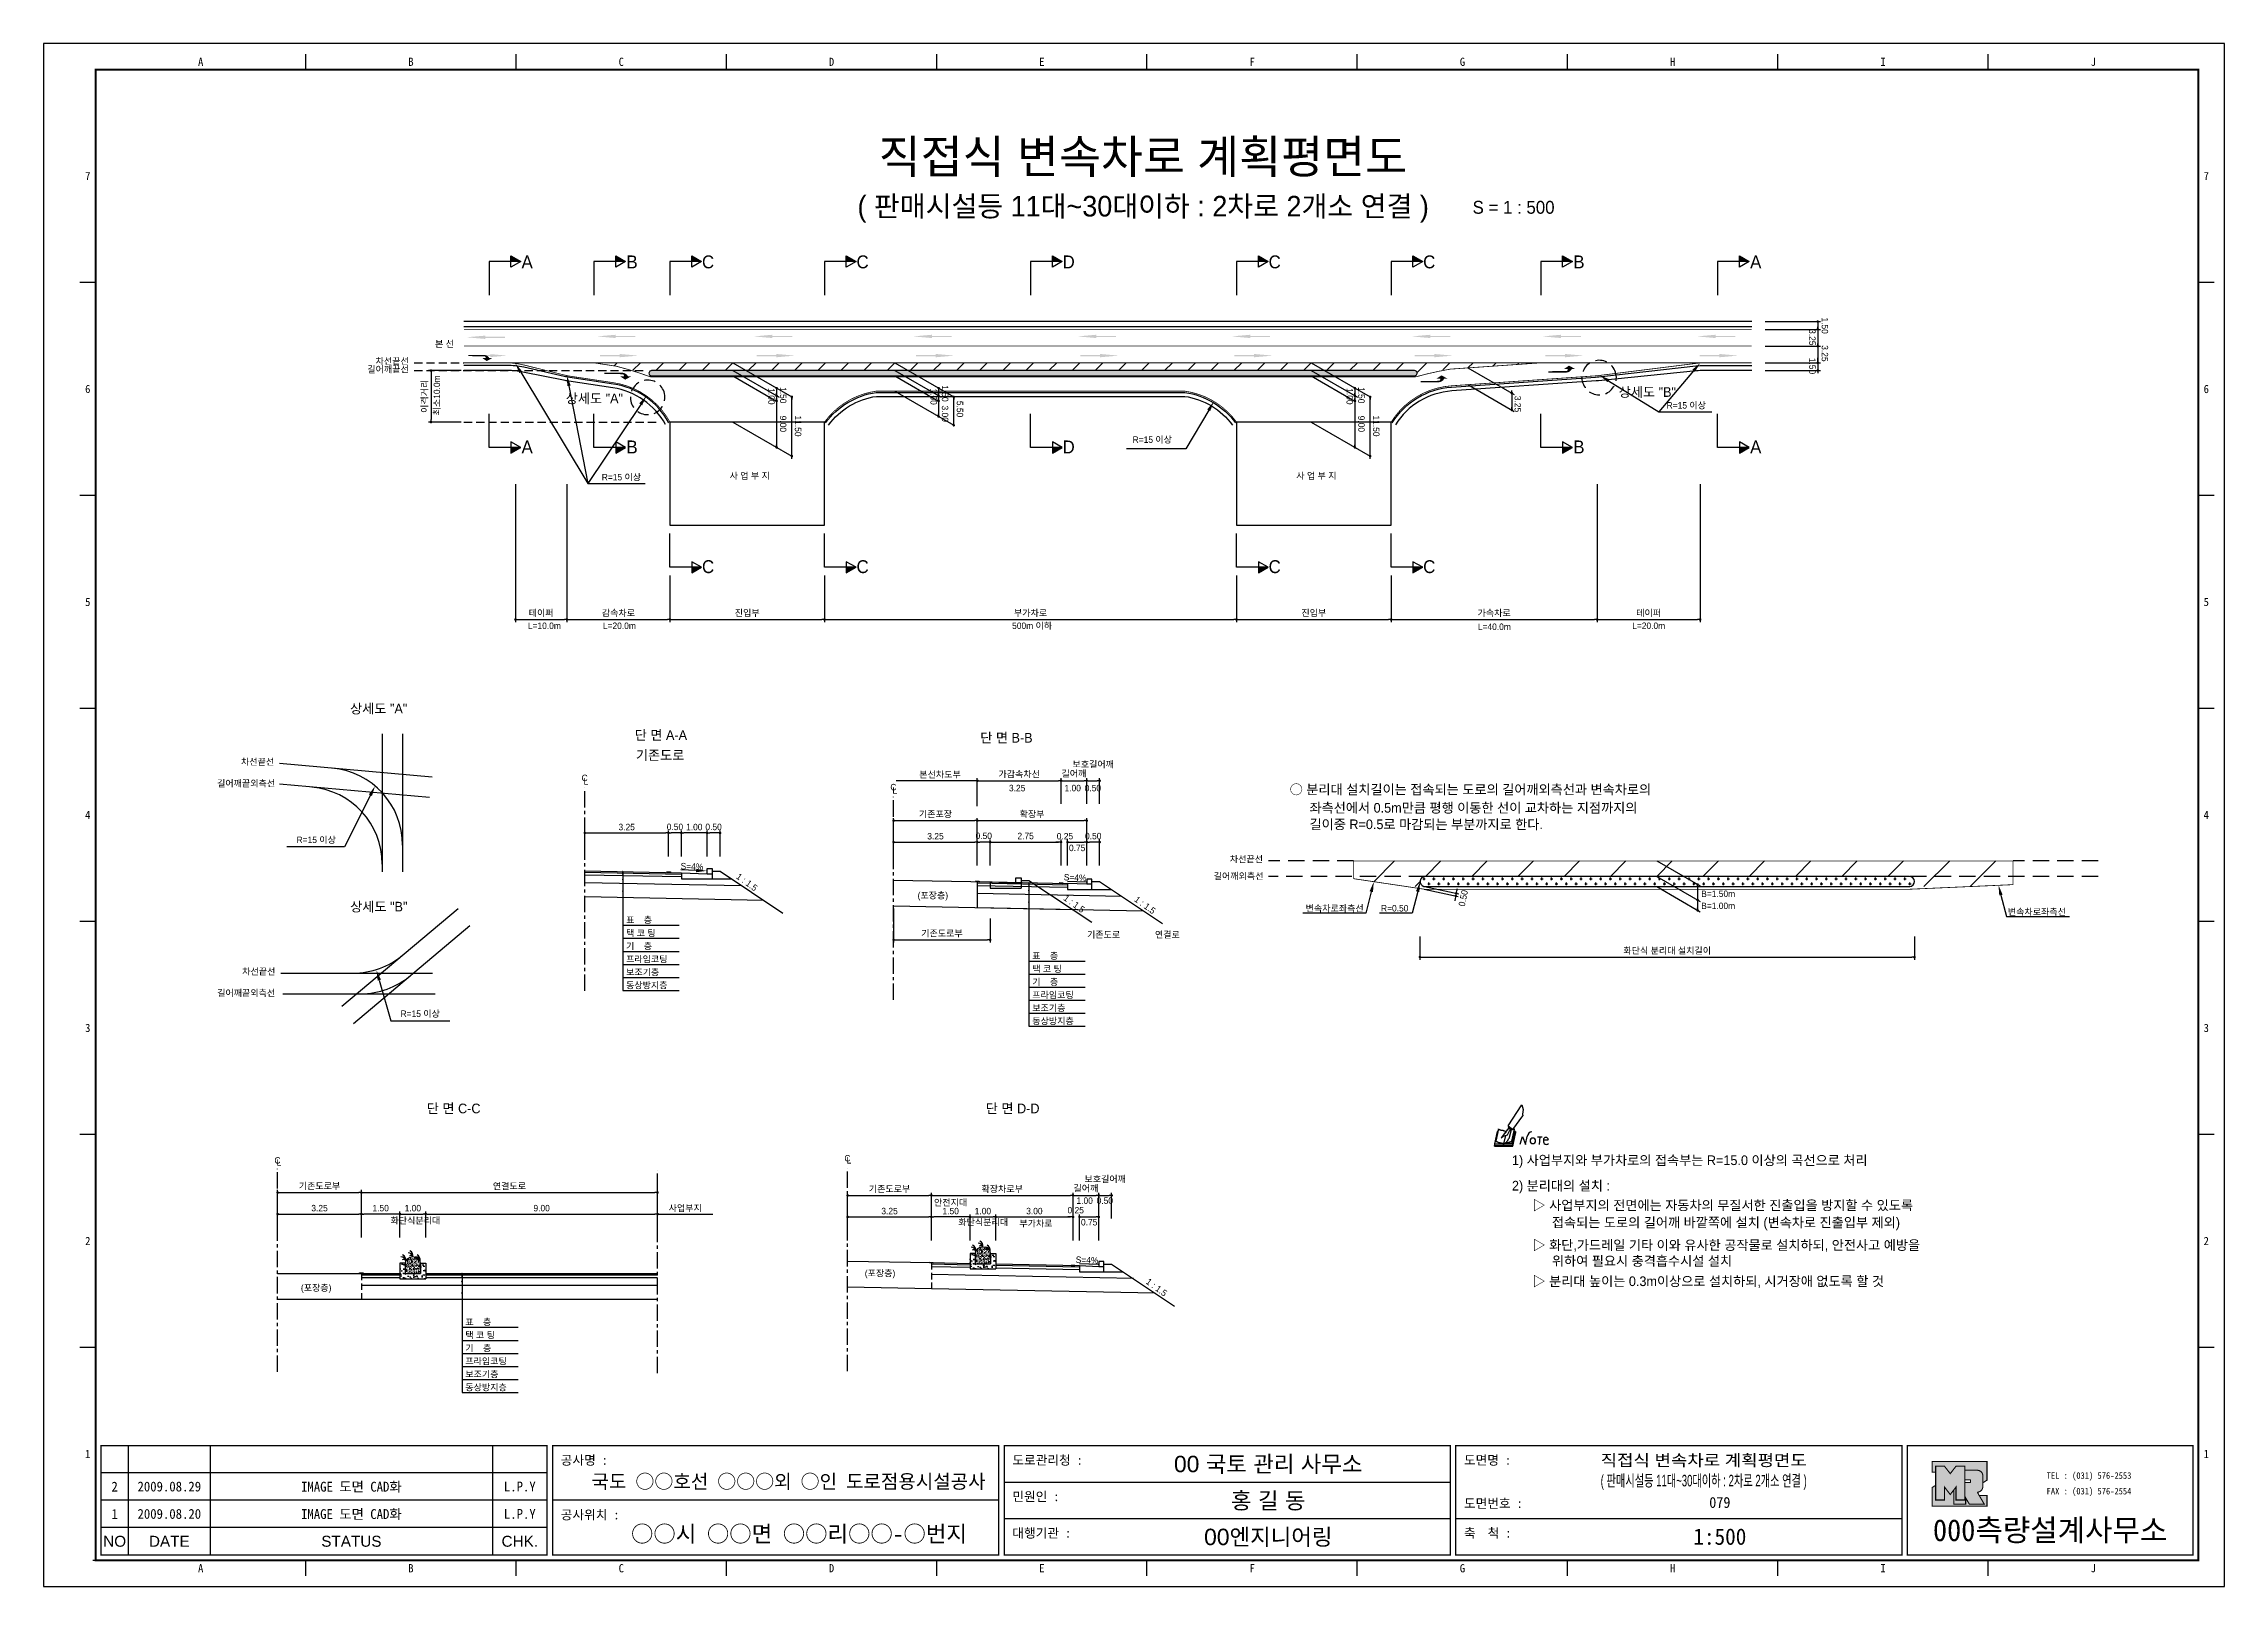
# Model space of a CAD drawing. Header units: millimetres. Extents: x 443 to 866, y -5 to 294.
import ezdxf
from ezdxf.enums import TextEntityAlignment as Align

# ---------------------------------------------------------------- set-up
doc = ezdxf.new("R2010")
doc.units = ezdxf.units.MM
doc.linetypes.add('CENTER', pattern=[50.8, 31.75, -6.35, 6.35, -6.35])
doc.linetypes.add('HIDDEN', pattern=[9.525, 6.35, -3.175])
for name, color, linetype in [('CC-GSTR-0004', 4, 'Continuous'), ('CM-LANE-0030', 30, 'Continuous'), ('CZ-DIMT-0002', 7, 'Continuous'), ('CZ-EXST-0002', 1, 'Continuous'), ('CZ-LIN1-0007', 7, 'Continuous'), ('CZ-LIN2-0003', 3, 'Continuous'), ('CZ-LINE-0001', 7, 'Continuous'), ('CZ-TEXT-BOX0', 7, 'Continuous'), ('TITLE', 7, 'Continuous')]:
    doc.layers.add(name, color=color, linetype=linetype)
doc.styles.add('견고딕', font='arial.ttf')
doc.styles.add('돋움', font='')
doc.styles.add('돋음체', font='')
doc.styles.get('돋움').set_extended_font_data('Dotum')
doc.styles.get('돋음체').set_extended_font_data('DotumChe')

msp = doc.modelspace()

# ---------------------------------------------------------------- texts
at = {"layer": 'CZ-DIMT-0002', "style": '돋움'}
for s, height, p in [('A', 2.5, (536.61, 251.57)), ('B', 2.5, (556.97, 251.57)), ('C', 2.5, (571.73, 251.57)), ('C', 2.5, (601.73, 251.57)), ('D', 2.5, (641.73, 251.57)), ('C', 2.5, (681.73, 251.57)), ('C', 2.5, (711.73, 251.57)), ('B', 2.5, (740.79, 251.57)), ('A', 2.5, (775.12, 251.57)), ('차선끝선', 1.25, (510.4, 232.32)), ('본 선', 1.25, (520.56, 235.67)), ('길어깨끝선', 1.25, (509.61, 230.72)), ('상세도 "A"', 1.875, (549.66, 225.08)), ('상세도 "B"', 1.875, (754.08, 226.32)), ('R=15 이상', 1.25, (761.64, 223.73)), ('A', 2.5, (536.61, 215.66)), ('B', 2.5, (556.97, 215.66)), ('D', 2.5, (641.73, 215.66)), ('R=15 이상', 1.25, (657.97, 217.08)), ('B', 2.5, (740.79, 215.66)), ('A', 2.5, (775.12, 215.66)), ('R=15 이상', 1.25, (554.91, 209.79)), ('사 업 부 지', 1.25, (579.82, 210.07)), ('사 업 부 지', 1.25, (689.82, 210.07)), ('C', 2.5, (571.73, 192.43)), ('C', 2.5, (601.73, 192.43)), ('C', 2.5, (681.73, 192.43)), ('C', 2.5, (711.73, 192.43)), ('L=10.0m', 1.25, (539.95, 180.96)), ('L=20.0m', 1.25, (554.51, 180.96)), ('500m 이하', 1.25, (634.64, 180.96)), ('L=40.0m', 1.25, (724.37, 180.77)), ('L=20.0m', 1.25, (754.33, 180.96)), ('차선끝선', 1.25, (484.28, 154.57)), ('길어깨끝외측선', 1.25, (482.05, 150.37)), ('C', 1.25, (547.76, 151.43)), ('L', 1.25, (548.03, 150.77)), ('C', 1.25, (607.71, 149.65)), ('L', 1.25, (607.98, 148.99)), ('R=15 이상', 1.25, (495.66, 139.42)), ('차선끝선', 1.25, (676.24, 135.67)), ('차선끝선', 1.25, (484.51, 113.88)), ('길어깨끝외측선', 1.25, (482.06, 109.7)), ('R=15 이상', 1.25, (515.85, 105.68)), ('C', 1.25, (488.14, 77.22)), ('L', 1.25, (488.4, 76.82)), ('C', 1.25, (598.79, 77.63)), ('L', 1.25, (599.06, 77.23))]:
    msp.add_text(s, height=height, dxfattribs=at).set_placement(p, align=Align.MIDDLE_CENTER)
for s, rotation, p in [('3.25', 270, (785.48, 238.52)), ('1.50', 270, (787.92, 240.79)), ('3.25', 270, (787.92, 235.4)), ('최소10.0m', 90, (519.7, 221.78)), ('1.50', 270, (785.48, 232.96))]:
    msp.add_text(s, height=1.25, rotation=rotation, dxfattribs=at).set_placement(p)
for s, p in [('3.25', (630.14, 148.84)), ('1.00', (640.93, 148.84)), ('0.50', (644.84, 148.84)), ('길어깨외측선', (669.89, 131.76)), ('(포장층)', (612.41, 128.01)), ('B=1.50m', (764.53, 128.32)), ('B=1.00m', (764.53, 125.98)), ('표    층', (555.81, 123.23)), ('변속차로좌측선', (687.74, 125.49)), ('R=0.50', (702.37, 125.51)), ('변속차로좌측선', (824.06, 124.82)), ('기    층', (555.81, 118.16)), ('택 코 팅', (555.81, 120.69)), ('기존도로', (645.3, 120.4)), ('연결로', (658.48, 120.4)), ('프라임코팅', (555.81, 115.63)), ('보조기층', (555.81, 113.1)), ('표    층', (634.67, 116.29)), ('택 코 팅', (634.67, 113.76)), ('동상방지층', (555.81, 110.57)), ('프라임코팅', (634.67, 108.69)), ('기    층', (634.67, 111.22)), ('보조기층', (634.67, 106.16)), ('동상방지층', (634.67, 103.63)), ('사업부지', (564.08, 67.33)), ('안전지대', (615.59, 68.42)), ('1.00', (643.25, 68.78)), ('0.50', (647.16, 68.78)), ('화단식분리대', (510.08, 64.92)), ('화단식분리대', (620.32, 64.59)), ('부가차로', (632.16, 64.35)), ('(포장층)', (602.16, 54.69)), ('(포장층)', (492.69, 51.87)), ('표    층', (524.61, 45.21)), ('택 코 팅', (524.61, 42.68)), ('프라임코팅', (524.61, 37.62)), ('기    층', (524.61, 40.15)), ('보조기층', (524.61, 35.09)), ('동상방지층', (524.61, 32.55))]:
    msp.add_text(s, height=1.25, dxfattribs=at).set_placement(p)
for s, p in [('○ 분리대 설치길이는 접속되는 도로의 길어깨외측선과 변속차로의', (684.64, 149.19)), ('좌측선에서 0.5m만큼 평행 이동한 선이 교차하는 지점까지의', (688.49, 145.63)), ('길이중 R=0.5로 마감되는 부분까지로 한다.', (688.49, 142.43)), ('1) 사업부지와 부가차로의 접속부는 R=15.0 이상의 곡선으로 처리', (727.79, 77.24)), ('2) 분리대의 설치 :', (727.79, 72.3)), ('▷ 사업부지의 전면에는 자동차의 무질서한 진출입을 방지할 수 있도록', (731.77, 68.5)), ('접속되는 도로의 길어깨 바깥쪽에 설치 (변속차로 진출입부 제외)', (735.55, 65.17)), ('▷ 화단,가드레일 기타 이와 유사한 공작물로 설치하되, 안전사고 예방을', (731.77, 60.77)), ('위하여 필요시 충격흡수시설 설치', (735.55, 57.7)), ('▷ 분리대 높이는 0.3m이상으로 설치하되, 시거장애 없도록 할 것', (731.77, 53.76))]:
    msp.add_text(s, height=1.875, dxfattribs=at).set_placement(p, align=Align.MIDDLE_LEFT)
for s, rotation, p in [('S=4%', 357.7094, (568.6, 134.25)), ('1 : 1.5', 323.8881, (579.26, 131.21)), ('S=4%', 357.7094, (642.99, 132.1)), ('1 : 1.5', 323.8881, (642.81, 127.01)), ('1 : 1.5', 323.8881, (656.56, 126.76)), ('S=4%', 357.7094, (645.31, 57.87)), ('1 : 1.5', 323.8881, (658.8, 52.58))]:
    msp.add_text(s, height=1.25, rotation=rotation, dxfattribs=at).set_placement(p, align=Align.MIDDLE_CENTER)
at = {"layer": 'CZ-DIMT-0002', "char_height": 1.25, "attachment_point": 5, "style": '돋움'}
for s, insert, rotation in [('1.00', (584.03, 225.47), 270), ('1.50', (586.3, 225.69), 270), ('1.00', (615.52, 225.42), 270), ('1.50', (617.73, 226.03), 270), ('5.50', (620.62, 223.01), 270), ('1.00', (696.29, 225.47), 270), ('1.50', (698.55, 225.69), 270), ('3.25', (728.91, 223.99), 270), ('9.00', (586.3, 220.14), 270), ('11.50', (589.19, 219.72), 270), ('3.00', (617.73, 222.11), 270), ('9.00', (698.55, 220.14), 270), ('11.50', (701.44, 219.72), 270), ('\\A1;0.50', (718.34, 128.09), 78.0015)]:
    msp.add_mtext(s, dxfattribs=dict(at, insert=insert, rotation=rotation))
at = {"layer": 'CZ-DIMT-0002', "insert": (616.76, 152.03), "char_height": 1.25, "attachment_point": 5, "style": '돋움'}
msp.add_mtext('본선차도부', dxfattribs=at)
at = {"layer": 'CZ-LINE-0001', "insert": (516.76, 225.48), "char_height": 1.25, "attachment_point": 5, "rotation": 90, "style": '돋움'}
msp.add_mtext('\\A1;이격거리', dxfattribs=at)
at = {"layer": 'CZ-LINE-0001', "char_height": 1.25, "attachment_point": 5, "style": '돋움'}
for s, insert in [('\\A1;테이퍼', (539.33, 183.38)), ('\\A1;감속차로', (554.33, 183.38)), ('\\A1;진입부', (579.33, 183.38)), ('\\A1;부가차로', (634.33, 183.38)), ('\\A1;진입부', (689.33, 183.38)), ('\\A1;가속차로', (724.33, 183.38)), ('\\A1;테이퍼', (754.33, 183.38)), ('\\A1;가감속차선', (632.13, 152.09)), ('\\A1;길어깨', (642.75, 152.21)), ('\\A1;보호길어깨', (646.5, 154.01)), ('\\A1;기존포장', (615.88, 144.34)), ('\\A1;확장부', (634.63, 144.34)), ('\\A1;3.25', (555.93, 141.89)), ('\\A1;0.50', (565.3, 141.92)), ('\\A1;1.00', (569.05, 141.89)), ('\\A1;0.50', (572.8, 141.91)), ('\\A1;3.25', (615.88, 140.11)), ('\\A1;0.50', (625.25, 140.19)), ('\\A1;2.75', (633.38, 140.15)), ('\\A1;0.25', (641.01, 140.12)), ('\\A1;0.50', (646.5, 140.14)), ('\\A1;0.75', (643.38, 137.84)), ('\\A1;기존도로부', (617.13, 121.2)), ('\\A1;화단식 분리대 설치길이', (757.93, 117.85)), ('\\A1;기존도로부', (496.3, 72.17)), ('\\A1;연결도로', (533.17, 72.16)), ('\\A1;기존도로부', (606.96, 71.6)), ('\\A1;확장차로{\\fGulimChe|b0|i0|c129|p32;부}', (628.83, 71.6)), ('\\A1;길어깨', (645.08, 71.73)), ('\\A1;보호길어깨', (648.83, 73.52)), ('\\A1;3.25', (496.3, 67.94)), ('\\A1;1.50', (508.17, 67.94)), ('\\A1;1.00', (514.42, 67.94)), ('\\A1;9.00', (539.42, 67.94)), ('\\A1;3.25', (606.96, 67.37)), ('\\A1;1.50', (618.83, 67.37)), ('\\A1;1.00', (625.08, 67.37)), ('\\A1;3.00', (635.08, 67.37)), ('\\A1;0.25', (643.1, 67.54)), ('\\A1;0.75', (645.71, 65.2))]:
    msp.add_mtext(s, dxfattribs=dict(at, insert=insert))
at = {"layer": 'CZ-TEXT-BOX0', "style": '돋움'}
for s, p in [('상세도 "A"', (507.79, 164.88)), ('단 면 A-A', (562.57, 159.75)), ('기존도로', (562.42, 155.85)), ('단 면 B-B', (629.65, 159.22)), ('상세도 "B"', (507.81, 126.45)), ('단 면 C-C', (522.34, 87.29)), ('단 면 D-D', (630.86, 87.29))]:
    msp.add_text(s, height=1.875, dxfattribs=at).set_placement(p, align=Align.MIDDLE_CENTER)
at = {"layer": 'TITLE', "color": 3, "linetype": 'Continuous', "style": '돋음체'}
for s, p in [('A', (473.23, 290.4)), ('B', (514.05, 290.4)), ('C', (554.88, 290.4)), ('D', (595.7, 290.4)), ('E', (636.53, 290.4)), ('F', (677.35, 290.4)), ('G', (718.18, 290.4)), ('H', (759, 290.4)), ('I', (799.83, 290.4)), ('J', (840.65, 290.4)), ('7', (451.31, 268.23)), ('7', (862.58, 268.23)), ('6', (451.31, 226.9)), ('6', (862.58, 226.9)), ('5', (451.31, 185.57)), ('5', (862.58, 185.57)), ('4', (451.31, 144.24)), ('4', (862.58, 144.24)), ('3', (451.31, 102.91)), ('3', (862.58, 102.91)), ('2', (451.31, 61.58)), ('2', (862.58, 61.58)), ('1', (451.31, 20.25)), ('1', (862.58, 20.25)), ('A', (473.23, -1.93)), ('B', (514.05, -1.93)), ('C', (554.88, -1.93)), ('D', (595.7, -1.93)), ('E', (636.53, -1.93)), ('F', (677.35, -1.93)), ('G', (718.18, -1.93)), ('H', (759, -1.93)), ('I', (799.83, -1.93)), ('J', (840.65, -1.93))]:
    msp.add_text(s, height=1.59, dxfattribs=at).set_placement(p, align=Align.MIDDLE)
at = {"layer": 'TITLE', "style": '돋움'}
for s, height, p in [('직접식 변속차로 계획평면도', 6.5, (656.15, 272.01)), ('( 판매시설등 11대~30대이하 : 2차로 2개소 연결 )', 4, (656.2, 262.38))]:
    msp.add_text(s, height=height, dxfattribs=at).set_placement(p, align=Align.MIDDLE_CENTER)
msp.add_text('S = 1 : 500', height=2.5, dxfattribs=at).set_placement((720.15, 262.16), align=Align.MIDDLE_LEFT)
at = {"layer": 'TITLE', "style": '돋음체'}
for s, p in [('공사명 : ', (543.14, 18.15)), ('도로관리청 :', (630.81, 18.15)), ('도면명 :', (718.48, 18.15)), ('민원인 :', (630.81, 11.08)), ('공사위치 :', (543.14, 7.54)), ('도면번호 :', (718.48, 9.76)), ('대행기관 :', (630.81, 4)), ('축  척 :', (718.48, 4))]:
    msp.add_text(s, height=1.804, dxfattribs=at).set_placement(p)
at = {"layer": 'TITLE', "color": 7, "linetype": 'Continuous'}
for s, height, style, p in [('00 국토 관리 사무소', 3.1832, '견고딕', (680.48, 18.33)), ('국도 ○○호선 ○○○외 ○인 도로점용시설공사', 2.7, '돋음체', (587.36, 14.94)), ('홍 길 동', 3.183, '견고딕', (680.48, 11.25)), ('○○시 ○○면 ○○리○○-○번지', 3.1832, '돋음체', (589.38, 4.78)), ('00엔지니어링', 3.183, '견고딕', (680.48, 4.18))]:
    msp.add_text(s, height=height, dxfattribs=dict(at, style=style)).set_placement(p, align=Align.MIDDLE)
at = {"layer": 'TITLE', "style": '돋움'}
for s, width, p, p2 in [('직접식 변속차로 계획평면도', 1.010039, (745.02, 17.9), (785.02, 17.9)), ('( 판매시설등 11대~30대이하 : 2차로 2개소 연결 )', 0.563246, (745.02, 13.95), (785.02, 13.95))]:
    msp.add_text(s, height=2.25, dxfattribs=dict(at, width=width)).set_placement(p, p2, align=Align.FIT)
at = {"layer": 'TITLE', "color": 1, "linetype": 'Continuous', "style": '돋음체'}
msp.add_text('2', height=1.91, dxfattribs=at).set_placement((456.53, 13.91), align=Align.MIDDLE)
at = {"layer": 'TITLE', "linetype": 'Continuous'}
for s, height, style, p in [('2009.08.29', 1.91, '돋음체', (467.14, 13.91)), ('L.P.Y', 1.91, '돋음체', (535.18, 13.91)), ('1', 1.91, '돋음체', (456.53, 8.6)), ('2009.08.20', 1.91, '돋음체', (467.14, 8.6)), ('L.P.Y', 1.91, '돋음체', (535.18, 8.6)), ('079', 2.122, '돋음체', (768.15, 10.82)), ('NO', 2.122, '견고딕', (456.53, 3.3)), ('DATE', 2.122, '견고딕', (467.14, 3.3)), ('STATUS', 2.122, '견고딕', (502.49, 3.3)), ('CHK.', 2.122, '견고딕', (535.18, 3.3)), ('1:500', 3.183, '돋음체', (768.15, 4.18))]:
    msp.add_text(s, height=height, dxfattribs=dict(at, style=style)).set_placement(p, align=Align.MIDDLE)
at = {"layer": 'TITLE', "style": '돋음체'}
for p in [(502.49, 13.91), (502.49, 8.6)]:
    msp.add_text('IMAGE 도면 CAD화', height=1.9099, dxfattribs=at).set_placement(p, align=Align.MIDDLE)
at = {"layer": 'TITLE', "color": 180, "style": '돋음체'}
for s, p in [('TEL : (031) 576-2553', (831.59, 15.42)), ('FAX : (031) 576-2554', (831.59, 12.39))]:
    msp.add_text(s, height=1.2733, dxfattribs=at).set_placement(p)
msp.add_text('000측량설계사무소', height=4.244, dxfattribs=at).set_placement((832.28, 3.33), align=Align.CENTER)

# ---------------------------------------------------------------- blocks, each defined once
blk = doc.blocks.new('note')
for p, q in [((0.85, 3.5), (3.53, 7.57)), ((1.8, 2.79), (3.74, 5.46)), ((3.53, 7.57), (3.8, 6.64)), ((3.8, 6.64), (3.69, 5.72)), ((3.69, 5.72), (3.74, 5.46)), ((-1.24, 2.36), (-1.77, 0)), ((-1.77, 0), (1.77, 0)), ((-1.77, 0), (-1.77, -0.3)), ((-1.53, 0.52), (-1.55, 0.54)), ((-1.01, 2.9), (-1.53, 0.52)), ((-1.48, 0.48), (-1.53, 0.52)), ((-1.43, 0.44), (-1.48, 0.48)), ((-1.38, 0.41), (-1.43, 0.44)), ((-1.33, 0.4), (-1.38, 0.41)), ((-1.27, 0.37), (-1.33, 0.4)), ((-1.22, 0.35), (-1.27, 0.37)), ((-1.13, 2.36), (-1.24, 2.36)), ((-1.17, 0.33), (-1.22, 0.35)), ((-1.12, 0.32), (-1.17, 0.33)), ((-1.02, 0.25), (-1.12, 0.32)), ((-0.97, 0.22), (-1.02, 0.25)), ((-1, 2.9), (-1.01, 2.9)), ((-0.98, 2.85), (-1, 2.9)), ((-0.95, 2.8), (-0.98, 2.85)), ((-0.93, 0.21), (-0.97, 0.22)), ((-0.9, 2.75), (-0.95, 2.8)), ((-0.88, 0.19), (-0.93, 0.21)), ((-0.85, 2.72), (-0.9, 2.75)), ((-0.8, 0.18), (-0.88, 0.19)), ((-0.79, 2.69), (-0.85, 2.72)), ((-0.75, 0.17), (-0.8, 0.18)), ((-0.74, 2.68), (-0.79, 2.69)), ((-0.7, 0.16), (-0.75, 0.17)), ((-0.69, 2.65), (-0.74, 2.68)), ((-0.64, 0.15), (-0.7, 0.16)), ((-0.64, 2.65), (-0.69, 2.65)), ((-0.59, 2.63), (-0.64, 2.65)), ((-0.58, 0.14), (-0.64, 0.15)), ((-0.54, 2.62), (-0.59, 2.63)), ((-0.53, 0.13), (-0.58, 0.14)), ((-0.48, 2.61), (-0.54, 2.62)), ((-0.48, 0.12), (-0.53, 0.13)), ((-0.43, 2.61), (-0.48, 2.61)), ((-0.43, 0.11), (-0.48, 0.12)), ((0.75, 2.77), (-0.46, 1.16)), ((0.37, 2.24), (-0.46, 1.16)), ((-0.46, 1.16), (-0.08, 1.47)), ((-0.38, 2.59), (-0.43, 2.61)), ((-0.38, 0.08), (-0.43, 0.11)), ((-0.33, 2.59), (-0.38, 2.59)), ((-0.29, 0.06), (-0.38, 0.08)), ((-0.27, 2.58), (-0.33, 2.59)), ((-0.23, 0.05), (-0.29, 0.06)), ((-0.22, 2.57), (-0.27, 2.58)), ((-0.16, 0.04), (-0.23, 0.05)), ((-0.17, 2.56), (-0.22, 2.57)), ((-0.12, 2.55), (-0.17, 2.56)), ((-0.11, 0.03), (-0.16, 0.04)), ((-0.07, 2.53), (-0.12, 2.55)), ((-0.04, 0.02), (-0.11, 0.03)), ((-0.08, 1.47), (0.72, 1.75)), ((-0.01, 2.51), (-0.07, 2.53)), ((-0.05, -0.3), (-0.05, 0)), ((0, 0), (-0.04, 0.02)), ((0.04, 2.5), (-0.01, 2.51)), ((0.37, 1.63), (0, 0)), ((0, 0), (1.6, 0.53)), ((0, 0), (1.65, 0.18)), ((0, 0.01), (0.06, 0.04)), ((0, -0.3), (0, 0)), ((0.09, 2.48), (0.04, 2.5)), ((0.05, -0.3), (0.05, 0)), ((0.06, 0.04), (0.11, 0.07)), ((0.14, 2.48), (0.09, 2.48)), ((0.11, 0.07), (0.16, 0.09)), ((0.2, 2.47), (0.14, 2.48)), ((0.16, 0.09), (0.21, 0.12)), ((0.26, 2.43), (0.18, 2.46)), ((0.21, 0.12), (0.27, 0.14)), ((0.34, 2.4), (0.26, 2.43)), ((0.27, 0.14), (0.36, 0.19)), ((0.45, 2.37), (0.34, 2.4)), ((0.36, 0.19), (0.41, 0.22)), ((0.41, 0.22), (0.46, 0.27)), ((0.46, 0.27), (0.51, 0.3)), ((0.51, 0.3), (0.56, 0.34)), ((0.56, 0.34), (0.6, 0.4)), ((0.6, 0.4), (0.64, 0.45)), ((0.64, 0.45), (0.67, 0.51)), ((0.67, 0.51), (0.74, 0.58)), ((0.72, 1.75), (1.16, 2.53)), ((0.74, 0.58), (0.79, 0.63)), ((1, 3.1), (0.75, 2.77)), ((0.79, 0.63), (0.83, 0.68)), ((0.83, 0.68), (0.86, 0.73)), ((0.85, 3.5), (1.8, 2.79)), ((1, 3.4), (0.85, 3.21)), ((0.85, 3.21), (1.52, 2.71)), ((0.86, 0.73), (0.89, 0.79)), ((0.89, 0.84), (0.92, 0.89)), ((0.89, 0.79), (0.89, 0.84)), ((0.92, 0.89), (0.96, 0.95)), ((0.96, 0.95), (1.01, 0.97)), ((1.47, 2.74), (1.01, 0.97)), ((1.16, 2.53), (1.37, 2.82)), ((2.13, 2.84), (1.44, 2.63)), ((1.52, 2.71), (1.66, 2.9)), ((1.6, 0.53), (2.13, 2.84)), ((1.65, 0.18), (2.19, 2.48)), ((1.77, 0), (2.3, 2.36)), ((1.77, -0.3), (2.3, 2.07)), ((1.77, -0.38), (2.3, 1.99)), ((1.77, -0.44), (2.3, 1.93)), ((1.77, 0), (1.77, -0.3)), ((2.19, 2.48), (2.04, 2.47)), ((2.3, 2.36), (2.16, 2.36)), ((2.3, 2.36), (2.3, 2.07)), ((3.21, -0.08), (3.68, 1.4)), ((3.68, 1.4), (4.26, -0.14)), ((4.26, -0.14), (4.56, 1.44)), ((6.55, 1.34), (7.46, 1.34)), ((7.01, 1.34), (6.87, -0.11)), ((7.71, 0.77), (7.71, 0.55)), ((7.71, 0.77), (8.67, 0.77)), ((-1.77, -0.3), (1.77, -0.3)), ((-1.77, -0.43), (-1.77, -0.3)), ((-1.77, -0.37), (1.77, -0.37)), ((-1.77, -0.43), (1.77, -0.43))]:
    blk.add_line(p, q)
for centre, major_axis, start_param, end_param in [((0.4, 2.31), (0.0702, 0.0702), 3.283946, 6.425539), ((5.68, 1.23), (-0.806, 0.806), -0.591174, 0.597824), ((5.66, 0.58), (-0.378, 0.378), 3.926991, 10.210176), ((8.3, 0.49), (0.422, 0.422), 2.265602, 4.634911), ((8.19, 0.77), (-0.342, 0.342), 3.926991, 7.068583)]:
    blk.add_ellipse(centre, major_axis=major_axis, ratio=1, start_param=start_param, end_param=end_param)
blk = doc.blocks.new('_Dot')
at = {"color": 0, "linetype": 'ByBlock', "lineweight": -2}
blk.add_line((-0.5, 0), (-1, 0), dxfattribs=at)
at = {"color": 0, "linetype": 'ByBlock', "const_width": 0.5}
blk.add_lwpolyline([(-0.25, 0, 1), (0.25, 0, 1)], format="xyb", close=True, dxfattribs=at)

# ---------------------------------------------------------------- hatches: boundary and pattern name
at = {"layer": 'CM-LANE-0030'}
h = msp.add_hatch(dxfattribs=at)
h.set_pattern_fill('ANSI31', color=256, style=0)
h.set_pattern_definition([(45, (-565.516, 1.4122), (-2.245064, 2.245064), [])])
h.paths.add_polyline_path([(549.58, 231.98), (553.88, 231.33, -0.082795), (559.59, 229.48), (560.62, 229.48, 0.001767), (560.51, 229.55, -0.768255), (560.76, 230.48), (708.89, 230.48, -0.801424), (709.1, 229.53, 0.001479), (709, 229.48), (710.24, 229.48, -0.078793), (715.81, 230.76), (733.39, 231.98)])
at = {"layer": 'CZ-EXST-0002'}
h = msp.add_hatch(dxfattribs=at)
h.set_pattern_fill('AR-SAND', color=256, scale=0.01, style=0)
h.set_pattern_definition([(37.5, (-485.53615, 3539.981), (-0.016000313, 0.489413237), [0, -0.38608, 0, -0.4318, 0, -0.41275]), (7.5, (-485.53615, 3539.981), (0.44952328, 0.7168251), [0, -0.20828, 0, -0.34798, 0, -0.13335]), (327.5, (-485.84857, 3539.981), (0.79099237, 0.001437185), [0, -0.127, 0, -0.4572, 0, -0.5969]), (317.5, (-485.8486, 3539.981), (0.76355645, 0.22292932), [0, -0.0635, 0, -0.29972, 0, -0.3429])])
edge = h.paths.add_edge_path()
edge.add_ellipse((625.08, 59.14), major_axis=(-1.5, 0), ratio=0.829212, start_angle=180, end_angle=360)
edge.add_line((623.58, 59.14), (623.58, 57.14))
edge.add_line((623.58, 57.14), (626.58, 57.14))
edge.add_line((626.58, 57.14), (626.58, 59.14))
h = msp.add_hatch(dxfattribs=at)
h.set_pattern_fill('AR-CONC', color=256, scale=0.01, style=0)
h.set_pattern_definition([(50, (-596.1941, 3538.0942), (1.8218467, -0.15939086), [0.1905, -2.0955]), (355, (-596.194, 3538.0942), (-0.3524283, 1.9105664), [0.1524, -1.6764]), (100.451, (-596.0423, 3538.0809), (1.469425, 1.7511669), [0.1619, -1.7809]), (46.1842, (-596.194, 3538.6022), (2.7107904, -0.4204233), [0.28575, -3.14325]), (96.6356, (-595.9682, 3538.5672), (2.3740423, 2.4742556), [0.24285, -2.67135]), (351.184, (-596.194, 3538.6022), (2.374046, 2.4742512), [0.2286, -2.5146]), (21, (-595.9401, 3538.4752), (1.5161488, -1.0226552), [0.1905, -2.0955]), (326, (-595.94, 3538.4752), (0.6180203, 1.8418797), [0.1524, -1.6764]), (71.4514, (-595.8137, 3538.39), (2.1341649, 0.8192286), [0.1619, -1.7809]), (37.5, (-596.1941, 3538.0942), (0.03088603, 0.84555039), [0, -1.65608, 0, -1.7018, 0, -1.68275]), (7.5, (-596.1941, 3538.0942), (0.66819663, 1.00180575), [0, -0.97028, 0, -1.61798, 0, -0.64135]), (327.5, (-596.7605, 3538.0942), (1.35590595, -0.05728744), [0, -0.635, 0, -1.9812, 0, -2.6289]), (317.5, (-597.0145, 3538.0942), (1.4812918, 0.2542649), [0, -0.8255, 0, -1.31572, 0, -1.8669])])
h.paths.add_polyline_path([(516.92, 54.25), (516.92, 57.25), (515.92, 57.25), (515.92, 55.25), (512.92, 55.25), (512.92, 57.25), (511.92, 57.25), (511.92, 54.25)])
h = msp.add_hatch(dxfattribs=at)
h.set_pattern_fill('AR-SAND', color=256, scale=0.01, style=0)
h.set_pattern_definition([(37.5, (-596.1941, 3538.0942), (-0.016000313, 0.489413237), [0, -0.38608, 0, -0.4318, 0, -0.41275]), (7.5, (-596.1941, 3538.0942), (0.44952328, 0.7168251), [0, -0.20828, 0, -0.34798, 0, -0.13335]), (327.5, (-596.5065, 3538.0942), (0.79099237, 0.001437185), [0, -0.127, 0, -0.4572, 0, -0.5969]), (317.5, (-596.5065, 3538.0942), (0.76355645, 0.22292932), [0, -0.0635, 0, -0.29972, 0, -0.3429])])
edge = h.paths.add_edge_path()
edge.add_ellipse((514.42, 57.25), major_axis=(-1.5, 0), ratio=0.829212, start_angle=180, end_angle=360)
edge.add_line((512.92, 57.25), (512.92, 55.25))
edge.add_line((512.92, 55.25), (515.92, 55.25))
edge.add_line((515.92, 55.25), (515.92, 57.25))
h = msp.add_hatch(dxfattribs=at)
h.set_pattern_fill('AR-CONC', color=256, scale=0.01, style=0)
h.set_pattern_definition([(50, (-485.5361, 3539.981), (1.8218467, -0.15939086), [0.1905, -2.0955]), (355, (-485.5361, 3539.981), (-0.3524283, 1.9105664), [0.1524, -1.6764]), (100.451, (-485.3843, 3539.9677), (1.469425, 1.7511669), [0.1619, -1.7809]), (46.1842, (-485.5361, 3540.489), (2.7107904, -0.4204233), [0.28575, -3.14325]), (96.6356, (-485.3102, 3540.454), (2.3740423, 2.4742556), [0.24285, -2.67135]), (351.184, (-485.5361, 3540.489), (2.374046, 2.4742512), [0.2286, -2.5146]), (21, (-485.2821, 3540.362), (1.5161488, -1.0226552), [0.1905, -2.0955]), (326, (-485.2821, 3540.362), (0.6180203, 1.8418797), [0.1524, -1.6764]), (71.4514, (-485.1558, 3540.2768), (2.1341649, 0.8192286), [0.1619, -1.7809]), (37.5, (-485.53615, 3539.981), (0.03088603, 0.84555039), [0, -1.65608, 0, -1.7018, 0, -1.68275]), (7.5, (-485.53615, 3539.981), (0.66819663, 1.00180575), [0, -0.97028, 0, -1.61798, 0, -0.64135]), (327.5, (-486.1026, 3539.981), (1.35590595, -0.05728744), [0, -0.635, 0, -1.9812, 0, -2.6289]), (317.5, (-486.3566, 3539.981), (1.4812918, 0.2542649), [0, -0.8255, 0, -1.31572, 0, -1.8669])])
h.paths.add_polyline_path([(627.58, 56.14), (627.58, 59.14), (626.58, 59.14), (626.58, 57.14), (623.58, 57.14), (623.58, 59.14), (622.58, 59.14), (622.58, 56.14)])
at = {"layer": 'CZ-LIN1-0007'}
for points in [[(528.46, 237.26), (528.46, 237.05), (532.28, 237.05), (532.28, 236.83), (528.46, 236.83), (528.46, 236.62), (524.81, 236.94)], [(553.81, 237.43), (553.81, 237.22), (557.63, 237.22), (557.63, 237), (553.81, 237), (553.81, 236.79), (550.16, 237.11)], [(584.23, 237.43), (584.23, 237.22), (588.06, 237.22), (588.06, 237), (584.23, 237), (584.23, 236.79), (580.58, 237.11)], [(615.18, 237.43), (615.18, 237.22), (619.01, 237.22), (619.01, 237), (615.18, 237), (615.18, 236.79), (611.53, 237.11)], [(647.1, 237.43), (647.1, 237.22), (650.92, 237.22), (650.92, 237), (647.1, 237), (647.1, 236.79), (643.45, 237.11)], [(677, 237.43), (677, 237.22), (680.83, 237.22), (680.83, 237), (677, 237), (677, 236.79), (673.35, 237.11)], [(711.97, 237.43), (711.97, 237.22), (715.8, 237.22), (715.8, 237), (711.97, 237), (711.97, 236.79), (708.32, 237.11)], [(737.34, 237.43), (737.34, 237.22), (741.17, 237.22), (741.17, 237), (737.34, 237), (737.34, 236.79), (733.69, 237.11)], [(767.34, 237.43), (767.34, 237.22), (771.17, 237.22), (771.17, 237), (767.34, 237), (767.34, 236.79), (763.69, 237.11)], [(528.34, 233.5, -0.267976), (529.25, 232.9), (529.8, 232.9), (528.77, 232.32), (527.94, 232.89), (528.55, 232.89, 0.504994), (528.27, 233.26), (525.22, 233.28), (525.22, 233.52)], [(529.47, 233.67), (529.47, 233.48), (526.04, 233.48), (526.04, 233.29), (529.47, 233.29), (529.47, 233.1), (532.74, 233.38)], [(554.54, 233.7), (554.54, 233.49), (550.72, 233.49), (550.72, 233.27), (554.54, 233.27), (554.54, 233.06), (558.19, 233.38)], [(584.97, 233.7), (584.97, 233.49), (581.14, 233.49), (581.14, 233.27), (584.97, 233.27), (584.97, 233.06), (588.62, 233.38)], [(615.92, 233.7), (615.92, 233.49), (612.09, 233.49), (612.09, 233.27), (615.92, 233.27), (615.92, 233.06), (619.57, 233.38)], [(647.83, 233.7), (647.83, 233.49), (644.01, 233.49), (644.01, 233.27), (647.83, 233.27), (647.83, 233.06), (651.48, 233.38)], [(677.73, 233.7), (677.73, 233.49), (673.91, 233.49), (673.91, 233.27), (677.73, 233.27), (677.73, 233.06), (681.38, 233.38)], [(712.71, 233.7), (712.71, 233.49), (708.88, 233.49), (708.88, 233.27), (712.71, 233.27), (712.71, 233.06), (716.36, 233.38)], [(738.08, 233.7), (738.08, 233.49), (734.25, 233.49), (734.25, 233.27), (738.08, 233.27), (738.08, 233.06), (741.73, 233.38)], [(768.08, 233.7), (768.08, 233.49), (764.25, 233.49), (764.25, 233.27), (768.08, 233.27), (768.08, 233.06), (771.73, 233.38)], [(555.15, 230.05, -0.267976), (556.18, 229.36), (556.81, 229.36), (555.64, 228.71), (554.69, 229.35), (555.39, 229.36, 0.504994), (555.08, 229.78), (551.61, 229.8), (551.61, 230.07)], [(713.63, 228.22, 0.267976), (714.65, 228.91), (715.28, 228.91), (714.11, 229.56), (713.17, 228.92), (713.86, 228.91, -0.504994), (713.55, 228.49), (710.09, 228.47), (710.09, 228.2)], [(738.39, 230.1, 0.267976), (739.42, 230.79), (740.04, 230.79), (738.87, 231.45), (737.93, 230.8), (738.62, 230.79, -0.504994), (738.31, 230.38), (734.85, 230.36), (734.85, 230.08)], [(564.43, 133.07), (564.43, 133.19), (563.68, 133.21), (563.68, 133.08)], [(624.38, 131.29), (624.38, 131.42), (623.63, 131.43), (623.63, 131.31)], [(640.63, 130.97), (640.63, 131.09), (639.88, 131.11), (639.88, 130.98)], [(504.8, 55.25), (504.8, 55.37), (504.05, 55.37), (504.05, 55.25)], [(615.45, 57.29), (615.46, 57.42), (614.71, 57.43), (614.7, 57.31)], [(642.95, 56.74), (642.96, 56.87), (642.21, 56.88), (642.2, 56.76)]]:
    msp.add_hatch(color=256, dxfattribs=at).paths.add_polyline_path(points)
at = {"layer": 'CZ-LIN2-0003'}
h = msp.add_hatch(dxfattribs=at)
h.set_pattern_fill('CROSS', color=256, scale=0.075, style=0)
h.set_pattern_definition([(0, (-565.5159, 1.4122), (0.47625, 0.47625), [0.238125, -0.714375]), (90, (-565.39683, 1.2931), (-0.47625, 0.47625), [0.238125, -0.714375])])
h.paths.add_polyline_path([(560.76, 230.48, 0.768255), (560.51, 229.55, -0.001767), (560.62, 229.48), (709, 229.48, -0.001479), (709.1, 229.53, 0.801424), (708.89, 230.48)])
h = msp.add_hatch(dxfattribs=at)
h.set_pattern_fill('CROSS', color=256, scale=0.15, style=0)
h.set_pattern_definition([(0, (378.0678, -326.3135), (0.9525, 0.9525), [0.47625, -1.42875]), (90, (378.306, -326.5516), (-0.9525, 0.9525), [0.47625, -1.42875])])
h.paths.add_polyline_path([(710.97, 132.33, 0.857281), (710.67, 130.38, -0.001024), (710.82, 130.33), (804.94, 130.33, 1), (804.94, 132.33)])
at = {"layer": 'CZ-LINE-0001'}
for points in [[(533.46, 252.75), (533.46, 251.65), (535.36, 251.65)], [(553.82, 252.75), (553.82, 251.65), (555.72, 251.65)], [(568.57, 252.75), (568.57, 251.65), (570.48, 251.65)], [(598.57, 252.75), (598.57, 251.65), (600.48, 251.65)], [(638.57, 252.75), (638.57, 251.65), (640.48, 251.65)], [(678.57, 252.75), (678.57, 251.65), (680.48, 251.65)], [(708.57, 252.75), (708.57, 251.65), (710.48, 251.65)], [(737.63, 252.75), (737.63, 251.65), (739.53, 251.65)], [(771.96, 252.75), (771.96, 251.65), (773.87, 251.65)], [(535.36, 215.53), (533.46, 215.53), (533.46, 214.43)], [(555.72, 215.53), (553.82, 215.53), (553.82, 214.43)], [(640.48, 215.53), (638.57, 215.53), (638.57, 214.43)], [(739.53, 215.53), (737.63, 215.53), (737.63, 214.43)], [(773.87, 215.53), (771.96, 215.53), (771.96, 214.43)], [(570.48, 192.3), (568.57, 192.3), (568.57, 191.2)], [(600.48, 192.3), (598.57, 192.3), (598.57, 191.2)], [(680.48, 192.3), (678.57, 192.3), (678.57, 191.2)], [(710.48, 192.3), (708.57, 192.3), (708.57, 191.2)]]:
    msp.add_hatch(color=256, dxfattribs=at).paths.add_polyline_path(points)
at = {"layer": 'TITLE', "ltscale": 150}
h = msp.add_hatch(color=8, dxfattribs=at)
edge = h.paths.add_edge_path()
edge.add_line((820.01, 18.78), (809.35, 18.78))
edge.add_line((809.35, 18.78), (809.35, 16.7))
edge.add_line((809.35, 16.7), (810.05, 16.7))
edge.add_line((810.05, 16.7), (810.05, 17.87))
edge.add_line((810.05, 17.87), (811.75, 17.87))
edge.add_line((811.75, 17.87), (812.88, 16.42))
edge.add_line((812.88, 16.42), (814, 17.87))
edge.add_line((814, 17.87), (815.7, 17.87))
edge.add_line((815.7, 17.87), (815.7, 17.08))
edge.add_line((815.7, 17.08), (818.13, 17.08))
edge.add_arc((818.13, 16.01), 1.07, 0, 90, ccw=False)
edge.add_line((819.2, 16.01), (819.2, 14.64))
edge.add_line((819.2, 14.64), (820.01, 15.15))
edge.add_line((820.01, 15.15), (820.01, 18.78))
h.paths.add_polyline_path([(813.56, 13.25), (812.88, 12.37), (811.75, 13.83), (811.75, 11.31), (810.05, 11.31), (810.05, 14.16), (809.35, 13.72), (809.35, 10.09), (820.01, 10.09), (820.01, 12.17), (818.52, 12.17), (819.47, 10.52), (816.57, 10.52), (815.87, 11.73), (815.87, 10.52), (813.56, 10.52)])
msp.add_hatch(color=5, dxfattribs=at).paths.add_polyline_path([(815.7, 17.87), (814, 17.87), (812.88, 16.42), (811.75, 17.87), (810.05, 17.87), (810.05, 11.31), (811.75, 11.31), (811.75, 13.83), (812.88, 12.37), (814, 13.83), (814, 11.31), (815.7, 11.31)])
h = msp.add_hatch(color=161, dxfattribs=at)
edge = h.paths.add_edge_path()
edge.add_arc((818.13, 16.01), 1.07, 360, 450)
edge.add_line((818.13, 17.08), (815.7, 17.08))
edge.add_line((815.7, 17.08), (815.7, 15.22))
edge.add_line((815.7, 15.22), (816.69, 15.22))
edge.add_arc((816.69, 15.11), 0.113, 0, 90, ccw=False)
edge.add_line((816.8, 15.11), (816.8, 14.8))
edge.add_arc((816.69, 14.8), 0.113, 270, 360, ccw=False)
edge.add_line((816.69, 14.69), (815.7, 14.69))
edge.add_line((815.7, 14.69), (815.7, 11.31))
edge.add_line((815.7, 11.31), (814, 11.31))
edge.add_line((814, 11.31), (814, 13.83))
edge.add_line((814, 13.83), (813.56, 13.25))
edge.add_line((813.56, 13.25), (813.56, 10.52))
edge.add_line((813.56, 10.52), (815.87, 10.52))
edge.add_line((815.87, 10.52), (815.87, 11.73))
edge.add_line((815.87, 11.73), (816.57, 10.52))
edge.add_line((816.57, 10.52), (819.47, 10.52))
edge.add_line((819.47, 10.52), (818.13, 12.83))
edge.add_arc((818.13, 13.9), 1.07, 270, 360)
edge.add_line((819.2, 13.9), (819.2, 16.01))

# ---------------------------------------------------------------- linework, layer by layer
at = {"color": 0, "linetype": 'ByBlock', "lineweight": -2}
for p, q in [((787.16, 239.73), (787.16, 239.48)), ((787.16, 238.73), (787.16, 238.98)), ((787.16, 238.23), (787.16, 237.98)), ((787.16, 235.48), (787.16, 235.73)), ((787.16, 234.98), (787.16, 234.73)), ((787.16, 232.23), (787.16, 232.48)), ((787.16, 232.23), (787.16, 232.48)), ((787.16, 230.23), (787.16, 229.98)), ((787.16, 230.23), (787.16, 229.98)), ((585.04, 226.82), (585.04, 226.57)), ((585.04, 225.82), (585.04, 226.07)), ((585.04, 225.32), (585.04, 225.07)), ((585.04, 224.82), (585.04, 225.07)), ((588, 225.12), (588, 224.87)), ((616.48, 226.82), (616.48, 226.57)), ((616.48, 225.82), (616.48, 226.07)), ((616.48, 225.32), (616.48, 225.07)), ((616.48, 224.82), (616.48, 225.07)), ((619.43, 225.12), (619.43, 224.87)), ((697.3, 226.82), (697.3, 226.57)), ((697.3, 225.82), (697.3, 226.07)), ((697.3, 225.32), (697.3, 225.07)), ((697.3, 224.82), (697.3, 225.07)), ((700.26, 225.12), (700.26, 224.87)), ((727.75, 226.35), (727.75, 226.6)), ((727.75, 225.85), (727.75, 225.6)), ((616.48, 221.82), (616.48, 222.07)), ((619.43, 220.12), (619.43, 220.37)), ((727.75, 223.1), (727.75, 223.35)), ((585.04, 215.82), (585.04, 216.07)), ((697.3, 215.82), (697.3, 216.07)), ((588, 214.12), (588, 214.37)), ((700.26, 214.12), (700.26, 214.37)), ((623.75, 150.89), (623.5, 150.89)), ((716.84, 128.3), (716.78, 128.05)), ((717.04, 129.26), (717.09, 129.51)), ((763.83, 130.5), (763.83, 130.25)), ((763.83, 127.5), (763.83, 127.25)), ((763.83, 126), (763.83, 126.25)), ((562.17, 66.8), (562.42, 66.8))]:
    msp.add_line(p, q, dxfattribs=at)
at = {"color": 0, "linetype": 'ByBlock', "const_width": 0.25}
for points in [[(787.16, 239.86, 1), (787.16, 240.11, 1)], [(787.16, 238.61, 1), (787.16, 238.36, 1)], [(787.16, 238.36, 1), (787.16, 238.61, 1)], [(787.16, 235.36, 1), (787.16, 235.11, 1)], [(787.16, 235.11, 1), (787.16, 235.36, 1)], [(787.16, 232.11, 1), (787.16, 231.86, 1)], [(787.16, 232.11, 1), (787.16, 231.86, 1)], [(787.16, 230.36, 1), (787.16, 230.61, 1)], [(787.16, 230.36, 1), (787.16, 230.61, 1)], [(585.04, 226.95, 1), (585.04, 227.2, 1)], [(585.04, 225.45, 1), (585.04, 225.7, 1)], [(585.04, 225.7, 1), (585.04, 225.45, 1)], [(585.04, 224.7, 1), (585.04, 224.45, 1)], [(588, 225.24, 1), (588, 225.49, 1)], [(616.48, 226.95, 1), (616.48, 227.2, 1)], [(616.48, 225.7, 1), (616.48, 225.45, 1)], [(616.48, 225.45, 1), (616.48, 225.7, 1)], [(616.48, 224.7, 1), (616.48, 224.45, 1)], [(619.43, 225.24, 1), (619.43, 225.49, 1)], [(697.3, 226.95, 1), (697.3, 227.2, 1)], [(697.3, 225.45, 1), (697.3, 225.7, 1)], [(697.3, 225.7, 1), (697.3, 225.45, 1)], [(697.3, 224.7, 1), (697.3, 224.45, 1)], [(700.26, 225.24, 1), (700.26, 225.49, 1)], [(727.75, 225.97, 1), (727.75, 226.22, 1)], [(727.75, 226.22, 1), (727.75, 225.97, 1)], [(616.48, 221.7, 1), (616.48, 221.45, 1)], [(727.75, 222.97, 1), (727.75, 222.72, 1)], [(619.43, 219.99, 1), (619.43, 219.74, 1)], [(585.04, 215.7, 1), (585.04, 215.45, 1)], [(588, 213.99, 1), (588, 213.74, 1)], [(697.3, 215.7, 1), (697.3, 215.45, 1)], [(700.26, 213.99, 1), (700.26, 213.74, 1)], [(623.88, 150.89, 1), (624.13, 150.89, 1)], [(716.86, 128.42, 1), (716.91, 128.66, 1)], [(717.02, 129.14, 1), (716.96, 128.9, 1)], [(763.83, 130.62, 1), (763.83, 130.87, 1)], [(763.83, 127.62, 1), (763.83, 127.87, 1)], [(763.83, 125.87, 1), (763.83, 125.62, 1)], [(562.05, 66.8, 1), (561.8, 66.8, 1)]]:
    msp.add_lwpolyline(points, format="xyb", close=True, dxfattribs=at)
at = {"layer": 'CC-GSTR-0004'}
for p, q in [((566.55, 133.03), (571.55, 132.83)), ((566.55, 133.03), (566.55, 131.83)), ((566.55, 131.83), (572.55, 131.83)), ((571.55, 133.83), (572.55, 133.83)), ((571.55, 132.83), (571.55, 133.83)), ((571.55, 132.83), (572.55, 132.83)), ((572.55, 133.83), (572.55, 131.83))]:
    msp.add_line(p, q, dxfattribs=at)
for points in [[(774.33, 239.98), (524.33, 239.98)], [(774.33, 238.98), (524.33, 238.98)], [(646.25, 130.8), (645.25, 130.8), (641.5, 130.95), (641.5, 129.8), (646.25, 129.8), (646.25, 131.8), (645.25, 131.8), (645.25, 130.8)], [(648.58, 56.57), (647.58, 56.57), (643.83, 56.72), (643.83, 55.57), (648.58, 55.57), (648.58, 57.57), (647.58, 57.57), (647.58, 56.57)]]:
    msp.add_lwpolyline(points, dxfattribs=at)
for points in [[(564.12, 220.36, 0.234605), (553.36, 227.87), (544.87, 229.15), (544.87, 229.15, -0.018175), (543.8, 229.35), (543.8, 229.35), (535.96, 231.11), (535.96, 231.11, 0.055452), (532.67, 231.48), (532.67, 231.48), (524.33, 231.48)], [(563.46, 220, 0.234605), (553.25, 227.13), (544.7, 228.41, -0.012396), (543.97, 228.54), (535.8, 230.19, 0.049659), (532.84, 230.48), (524.33, 230.48)], [(704.55, 220.35, -0.24079), (716.05, 227.27), (744.01, 229.21), (744.01, 229.21, 0.010735), (744.65, 229.27), (744.65, 229.27), (763.5, 231.39), (763.5, 231.39, -0.028022), (765.18, 231.48), (765.18, 231.48), (774.33, 231.48)], [(774.33, 230.48), (765.08, 230.48, 0.024952), (763.59, 230.41), (744.56, 228.5, -0.007667), (744.11, 228.46), (716.1, 226.52, 0.24079), (705.18, 219.95)], [(594.54, 220.33, -0.202063), (604.36, 226.23), (664.31, 226.23, -0.202063), (674.13, 220.33, -0.202063)], [(595.14, 219.89, -0.201084), (604.41, 225.48), (664.26, 225.48, -0.201084), (673.53, 219.89, -0.201084)]]:
    msp.add_lwpolyline(points, format="xyb", dxfattribs=at)
at = {"layer": 'CM-LANE-0030'}
for p, q in [((700.97, 131.29), (705.01, 135.33)), ((708.99, 130.33), (709.97, 131.32)), ((710.99, 132.33), (713.99, 135.33)), ((719.97, 132.33), (722.97, 135.33)), ((728.95, 132.33), (731.95, 135.33)), ((737.93, 132.33), (740.93, 135.33)), ((746.91, 132.33), (749.91, 135.33)), ((755.89, 132.33), (758.89, 135.33)), ((764.87, 132.33), (767.87, 135.33)), ((773.85, 132.33), (776.85, 135.33)), ((782.83, 132.33), (785.83, 135.33)), ((791.81, 132.33), (794.81, 135.33)), ((800.79, 132.33), (803.79, 135.33)), ((807.77, 130.33), (812.77, 135.33)), ((816.75, 130.33), (821.75, 135.33))]:
    msp.add_line(p, q, dxfattribs=at)
at = {"layer": 'CM-LANE-0030', "const_width": 0.15}
msp.add_lwpolyline([(774.33, 235.23), (524.33, 235.23)], dxfattribs=at)
for points in [[(553.88, 231.33), (549.58, 231.98), (733.39, 231.98), (715.81, 230.76, 0.026159), (709, 229.23), (560.62, 229.23, 0.027105)], [(825.07, 135.33), (825.07, 130.72), (804.98, 129.83), (710.82, 129.83, -0.06063), (710.82, 129.83), (697.04, 131.88), (697.04, 135.33)]]:
    msp.add_lwpolyline(points, format="xyb", close=True, dxfattribs=at)
at = {"layer": 'CZ-EXST-0002'}
for p, q in [((508.45, 159.97), (508.45, 133.19)), ((512.44, 159.97), (512.44, 133.19)), ((518.15, 151.6), (488.56, 154.23)), ((517.66, 147.63), (488.56, 150.22)), ((607.75, 131.62), (626.5, 131.25)), ((626.5, 131.25), (626.5, 130.05)), ((626.5, 131.25), (631.5, 131.05)), ((631.5, 131.05), (631.5, 132.05)), ((631.5, 132.05), (632.5, 132.05)), ((632.5, 132.05), (632.5, 130.05)), ((632.5, 131.55), (634, 131.55)), ((634, 131.55), (646.21, 123.41)), ((626.5, 130.05), (632.5, 130.05)), ((631.5, 131.05), (632.5, 131.05)), ((500.66, 107.12), (523.21, 126.11)), ((502.87, 103.76), (525.47, 122.78)), ((607.75, 126.62), (642.43, 125.93)), ((488.79, 113.55), (518.26, 113.55)), ((489.2, 109.55), (518.74, 109.55)), ((488.17, 55.25), (504.42, 55.25)), ((615.08, 57.3), (598.83, 57.62)), ((615.08, 52.3), (598.83, 52.62)), ((488.17, 50.25), (504.42, 50.25))]:
    msp.add_line(p, q, dxfattribs=at)
at = {"layer": 'CZ-LIN1-0007'}
for p, q in [((563.68, 133.21), (564.43, 133.19)), ((563.68, 133.08), (564.43, 133.07)), ((564.43, 133.19), (564.43, 133.07)), ((623.63, 131.43), (624.38, 131.42)), ((623.63, 131.31), (624.38, 131.29)), ((624.38, 131.42), (624.38, 131.29)), ((639.88, 131.11), (640.63, 131.09)), ((639.88, 130.98), (640.63, 130.97)), ((640.63, 131.09), (640.63, 130.97)), ((504.05, 55.37), (504.8, 55.37)), ((504.05, 55.25), (504.05, 55.37)), ((504.8, 55.25), (504.05, 55.25)), ((504.8, 55.37), (504.8, 55.25)), ((614.7, 57.31), (614.71, 57.43)), ((615.45, 57.29), (614.7, 57.31)), ((614.71, 57.43), (615.46, 57.42)), ((615.46, 57.42), (615.45, 57.29)), ((642.2, 56.76), (642.21, 56.88)), ((642.95, 56.74), (642.2, 56.76)), ((642.21, 56.88), (642.96, 56.87)), ((642.96, 56.87), (642.95, 56.74))]:
    msp.add_line(p, q, dxfattribs=at)
at = {"layer": 'CZ-LIN1-0007', "const_width": 0.15}
msp.add_lwpolyline([(774.33, 238.48), (524.33, 238.48)], dxfattribs=at)
for points in [[(564.33, 220.48, 0.234605), (553.4, 228.12), (545.05, 229.37), (545.05, 229.37, -0.024027), (543.64, 229.66), (543.64, 229.66), (536.13, 231.53), (536.13, 231.53, 0.061321), (532.49, 231.98), (532.49, 231.98), (524.33, 231.98)], [(774.33, 231.98), (765.27, 231.98), (765.27, 231.98, 0.031099), (763.41, 231.86), (744.75, 229.53, -0.01381), (743.92, 229.45), (743.92, 229.45), (716.04, 227.52, 0.24079), (704.33, 220.48)], [(594.33, 220.48, -0.202373), (604.34, 226.48), (664.33, 226.48, -0.202373), (674.33, 220.48)]]:
    msp.add_lwpolyline(points, format="xyb", dxfattribs=at)
at = {"layer": 'CZ-LIN1-0007', "linetype": 'HIDDEN', "const_width": 0.15}
for points in [[(532.49, 231.98), (549.58, 231.98)], [(733.39, 231.98), (765.27, 231.98)]]:
    msp.add_lwpolyline(points, dxfattribs=at)
at = {"layer": 'CZ-LIN2-0003'}
for p, q in [((547.8, 133.4), (566.55, 133.03)), ((547.8, 133.15), (566.55, 132.78)), ((547.8, 132.65), (566.55, 132.28)), ((572.55, 133.33), (574.05, 133.33)), ((572.55, 131.83), (576.3, 131.83)), ((574.05, 133.33), (586.26, 125.19)), ((624, 131.3), (641.5, 130.95)), ((624, 131.3), (624, 126.3)), ((646.25, 131.3), (647.75, 131.3)), ((647.75, 131.3), (659.96, 123.16)), ((547.8, 131.15), (578.23, 130.54)), ((547.8, 128.4), (582.48, 127.71)), ((624, 131.05), (641.5, 130.7)), ((624, 130.55), (641.5, 130.2)), ((624, 129.05), (651.97, 128.49)), ((646.25, 129.8), (650, 129.8)), ((624, 126.3), (656.22, 125.65)), ((504.42, 55.25), (511.92, 55.25)), ((511.92, 57.25), (511.92, 54.25)), ((512.92, 57.25), (511.92, 57.25)), ((512.92, 57.25), (512.92, 55.25)), ((512.92, 55.25), (515.92, 55.25)), ((515.92, 57.25), (516.92, 57.25)), ((515.92, 57.25), (515.92, 55.25)), ((516.92, 57.25), (516.92, 54.25)), ((516.92, 55.25), (561.92, 55.25)), ((622.58, 57.15), (615.08, 57.3)), ((622.58, 56.9), (615.08, 57.05)), ((622.58, 56.4), (615.08, 56.55)), ((654.3, 54.26), (615.08, 55.05)), ((622.58, 59.14), (622.58, 56.14)), ((623.58, 59.14), (622.58, 59.14)), ((622.58, 56.14), (627.58, 56.14)), ((623.58, 59.14), (623.58, 57.14)), ((623.58, 57.14), (626.58, 57.14)), ((626.58, 59.14), (626.58, 57.14)), ((626.58, 59.14), (627.58, 59.14)), ((627.58, 59.14), (627.58, 56.14)), ((643.83, 56.72), (627.58, 57.05)), ((643.83, 56.47), (627.58, 56.8)), ((643.83, 55.97), (627.58, 56.3)), ((648.58, 57.07), (650.08, 57.07)), ((648.58, 55.57), (652.33, 55.57)), ((650.08, 57.07), (662.29, 48.94)), ((504.42, 55), (511.92, 55)), ((504.42, 54.5), (511.92, 54.5)), ((504.42, 53), (561.92, 53)), ((511.92, 54.25), (516.92, 54.25)), ((516.92, 55), (561.92, 55)), ((516.92, 54.5), (561.92, 54.5)), ((658.55, 51.43), (615.08, 52.3)), ((504.42, 50.25), (561.92, 50.25))]:
    msp.add_line(p, q, dxfattribs=at)
for points in [[(560.51, 229.55, -0.001767), (560.62, 229.48), (709, 229.48, -0.001479), (709.1, 229.53, 0.801424), (708.89, 230.48), (560.76, 230.48, 0.768255)], [(804.94, 132.33), (710.97, 132.33, 0.857281), (710.67, 130.38, -0.001024), (710.82, 130.33), (804.98, 130.33), (805.01, 130.33, 0.966023)]]:
    msp.add_lwpolyline(points, format="xyb", close=True, dxfattribs=at)
for points in [[(594.33, 220.48), (564.33, 220.48), (564.33, 200.48), (594.33, 200.48)], [(704.33, 220.48), (674.33, 220.48), (674.33, 200.48), (704.33, 200.48)]]:
    msp.add_lwpolyline(points, close=True, dxfattribs=at)
for centre, radius, start, end in [((497.44, 138.38), 15, 0, 84.9204), ((493.45, 134.72), 15, 0, 84.9204), ((502.82, 128.55), 15, 270, 310.097), ((504.28, 124.55), 15, 270, 310.097), ((513.45, 58.71), 1, 347.1802, 67.3267), ((622.82, 59.47), 0.88, 7.8639, 92.7752), ((623.27, 59.45), 0.44, 19.771, 124.0366), ((622.71, 59.82), 1, 347.1802, 67.3267), ((624.21, 60.26), 0.88, 7.8639, 92.7752), ((624.67, 60.23), 0.44, 19.771, 124.0366), ((624.1, 60.6), 1, 347.1802, 67.3267), ((625.6, 59.47), 0.88, 7.8639, 92.7752), ((626.06, 59.45), 0.44, 19.771, 124.0366), ((625.5, 59.82), 1, 347.1802, 67.3267), ((512.16, 57.59), 0.88, 7.8639, 92.7752), ((512.62, 57.56), 0.44, 19.771, 124.0366), ((512.05, 57.93), 1, 347.1802, 67.3267), ((513.55, 58.37), 0.88, 7.8639, 92.7752), ((514.01, 58.34), 0.44, 19.771, 124.0366), ((514.95, 57.59), 0.88, 7.8639, 92.7752), ((515.4, 57.56), 0.44, 19.771, 124.0366), ((514.84, 57.93), 1, 347.1802, 67.3267)]:
    msp.add_arc(centre, radius, start, end, dxfattribs=at)
for centre in [(625.08, 59.14), (514.42, 57.25)]:
    msp.add_ellipse(centre, major_axis=(-1.5, 0), ratio=0.829212, start_param=3.141593, end_param=6.283185, dxfattribs=at)
at = {"layer": 'CZ-LINE-0001'}
for p, q in [((535.36, 251.65), (529.22, 251.65)), ((529.22, 251.65), (529.22, 245.11)), ((533.46, 250.55), (533.46, 252.75)), ((533.46, 252.75), (535.36, 251.65)), ((535.36, 251.65), (533.46, 250.55)), ((555.72, 251.65), (549.58, 251.65)), ((549.58, 251.65), (549.58, 245.11)), ((553.82, 250.55), (553.82, 252.75)), ((553.82, 252.75), (555.72, 251.65)), ((555.72, 251.65), (553.82, 250.55)), ((570.48, 251.65), (564.33, 251.65)), ((564.33, 251.65), (564.33, 245.11)), ((568.57, 250.55), (568.57, 252.75)), ((568.57, 252.75), (570.48, 251.65)), ((570.48, 251.65), (568.57, 250.55)), ((600.48, 251.65), (594.33, 251.65)), ((594.33, 251.65), (594.33, 245.11)), ((598.57, 250.55), (598.57, 252.75)), ((598.57, 252.75), (600.48, 251.65)), ((600.48, 251.65), (598.57, 250.55)), ((640.48, 251.65), (634.33, 251.65)), ((634.33, 251.65), (634.33, 245.11)), ((638.57, 250.55), (638.57, 252.75)), ((638.57, 252.75), (640.48, 251.65)), ((640.48, 251.65), (638.57, 250.55)), ((680.48, 251.65), (674.33, 251.65)), ((674.33, 251.65), (674.33, 245.11)), ((678.57, 250.55), (678.57, 252.75)), ((678.57, 252.75), (680.48, 251.65)), ((680.48, 251.65), (678.57, 250.55)), ((710.48, 251.65), (704.33, 251.65)), ((704.33, 251.65), (704.33, 245.11)), ((708.57, 250.55), (708.57, 252.75)), ((708.57, 252.75), (710.48, 251.65)), ((710.48, 251.65), (708.57, 250.55)), ((739.53, 251.65), (733.39, 251.65)), ((733.39, 251.65), (733.39, 245.11)), ((737.63, 250.55), (737.63, 252.75)), ((737.63, 252.75), (739.53, 251.65)), ((739.53, 251.65), (737.63, 250.55)), ((773.87, 251.65), (767.72, 251.65)), ((767.72, 251.65), (767.72, 245.11)), ((771.96, 250.55), (771.96, 252.75)), ((771.96, 252.75), (773.87, 251.65)), ((773.87, 251.65), (771.96, 250.55)), ((776.94, 239.98), (787.66, 239.98)), ((776.94, 238.48), (787.66, 238.48)), ((776.94, 238.48), (787.66, 238.48)), ((787.16, 239.48), (787.16, 230.48)), ((776.94, 235.23), (787.66, 235.23)), ((787.16, 232.48), (787.16, 232.98)), ((523.83, 230.48), (517.45, 230.48)), ((517.95, 229.98), (517.95, 220.98)), ((576.55, 231.98), (588, 225.37)), ((576.55, 230.48), (585.54, 225.29)), ((576.55, 230.48), (585.54, 225.29)), ((576.55, 229.48), (585.04, 224.57)), ((607.98, 231.98), (619.43, 225.37)), ((607.98, 230.48), (616.98, 225.29)), ((607.98, 230.48), (616.98, 225.29)), ((607.98, 229.48), (616.48, 224.57)), ((688.8, 231.98), (700.26, 225.37)), ((688.8, 230.48), (697.8, 225.29)), ((688.8, 230.48), (697.8, 225.29)), ((688.8, 229.48), (697.3, 224.57)), ((719.25, 231), (728.25, 225.81)), ((776.94, 231.98), (787.66, 231.98)), ((776.94, 231.98), (787.66, 231.98)), ((776.94, 230.48), (787.66, 230.48)), ((776.94, 230.48), (787.66, 230.48)), ((585.04, 226.57), (585.04, 215.57)), ((588, 213.38), (588, 225.37)), ((607.98, 226.48), (619.43, 219.87)), ((616.48, 227.07), (616.48, 221.57)), ((619.43, 219.87), (619.43, 225.37)), ((697.3, 226.57), (697.3, 215.57)), ((700.26, 213.38), (700.26, 225.37)), ((719.25, 227.75), (728.25, 222.56)), ((727.75, 225.6), (727.75, 222.59)), ((523.83, 220.48), (517.45, 220.48)), ((529.22, 215.53), (529.22, 222.07)), ((549.58, 215.53), (549.58, 222.07)), ((576.55, 220.48), (588, 213.87)), ((634.33, 215.53), (634.33, 222.07)), ((688.8, 220.48), (700.26, 213.87)), ((733.39, 215.53), (733.39, 222.07)), ((756.31, 222.48), (766.58, 222.48)), ((767.72, 215.53), (767.72, 222.07)), ((535.36, 215.53), (533.46, 216.63)), ((533.46, 216.63), (533.46, 214.43)), ((555.72, 215.53), (553.82, 216.63)), ((553.82, 216.63), (553.82, 214.43)), ((640.48, 215.53), (638.57, 216.63)), ((638.57, 216.63), (638.57, 214.43)), ((739.53, 215.53), (737.63, 216.63)), ((737.63, 216.63), (737.63, 214.43)), ((773.87, 215.53), (771.96, 216.63)), ((771.96, 216.63), (771.96, 214.43)), ((535.36, 215.53), (529.22, 215.53)), ((533.46, 214.43), (535.36, 215.53)), ((555.72, 215.53), (549.58, 215.53)), ((553.82, 214.43), (555.72, 215.53)), ((640.48, 215.53), (634.33, 215.53)), ((638.57, 214.43), (640.48, 215.53)), ((739.53, 215.53), (733.39, 215.53)), ((737.63, 214.43), (739.53, 215.53)), ((773.87, 215.53), (767.72, 215.53)), ((771.96, 214.43), (773.87, 215.53)), ((534.33, 208.46), (534.33, 181.68)), ((544.33, 208.46), (544.33, 181.68)), ((544.33, 208.46), (544.33, 181.68)), ((548.41, 208.58), (559.54, 208.58)), ((744.33, 208.46), (744.33, 181.68)), ((744.33, 208.46), (744.33, 181.68)), ((764.33, 208.46), (764.33, 181.68)), ((564.33, 192.3), (564.33, 198.84)), ((594.33, 192.3), (594.33, 198.84)), ((674.33, 192.3), (674.33, 198.84)), ((704.33, 192.3), (704.33, 198.84)), ((570.48, 192.3), (564.33, 192.3)), ((564.33, 190.73), (564.33, 181.68)), ((564.33, 190.73), (564.33, 181.68)), ((570.48, 192.3), (568.57, 193.39)), ((568.57, 193.39), (568.57, 191.2)), ((568.57, 191.2), (570.48, 192.3)), ((600.48, 192.3), (594.33, 192.3)), ((594.33, 190.73), (594.33, 181.68)), ((594.33, 190.73), (594.33, 181.68)), ((600.48, 192.3), (598.57, 193.39)), ((598.57, 193.39), (598.57, 191.2)), ((598.57, 191.2), (600.48, 192.3)), ((680.48, 192.3), (674.33, 192.3)), ((674.33, 190.73), (674.33, 181.68)), ((674.33, 190.73), (674.33, 181.68)), ((680.48, 192.3), (678.57, 193.39)), ((678.57, 193.39), (678.57, 191.2)), ((678.57, 191.2), (680.48, 192.3)), ((710.48, 192.3), (704.33, 192.3)), ((704.33, 190.73), (704.33, 181.68)), ((704.33, 190.73), (704.33, 181.68)), ((710.48, 192.3), (708.57, 193.39)), ((708.57, 193.39), (708.57, 191.2)), ((708.57, 191.2), (710.48, 192.3)), ((534.83, 182.18), (543.83, 182.18)), ((544.83, 182.18), (563.83, 182.18)), ((564.83, 182.18), (593.83, 182.18)), ((594.83, 182.18), (673.83, 182.18)), ((674.83, 182.18), (703.83, 182.18)), ((704.83, 182.18), (743.83, 182.18)), ((744.83, 182.18), (763.83, 182.18)), ((624, 150.89), (608.25, 150.89)), ((624, 145.92), (624, 151.39)), ((624, 146.42), (624, 151.39)), ((624.5, 150.89), (639.75, 150.89)), ((640.25, 146.42), (640.25, 151.39)), ((640.25, 146.42), (640.25, 151.39)), ((640.75, 150.89), (644.75, 150.89)), ((645.25, 146.42), (645.25, 151.39)), ((645.25, 146.42), (645.25, 151.39)), ((645.75, 150.89), (647.25, 150.89)), ((647.75, 146.42), (647.75, 151.39)), ((547.8, 136.2), (547.8, 141.25)), ((548.3, 140.75), (563.55, 140.75)), ((564.05, 136.2), (564.05, 141.25)), ((564.05, 136.2), (564.05, 141.25)), ((566.05, 140.75), (564.55, 140.75)), ((566.55, 136.2), (566.55, 141.25)), ((566.55, 136.2), (566.55, 141.25)), ((571.05, 140.75), (567.05, 140.75)), ((571.55, 136.2), (571.55, 141.25)), ((571.55, 138.64), (571.55, 141.25)), ((573.55, 140.75), (572.05, 140.75)), ((574.05, 136.2), (574.05, 141.25)), ((607.75, 139.47), (607.75, 143.64)), ((608.25, 143.14), (623.5, 143.14)), ((624, 139.47), (624, 143.64)), ((624, 139.47), (624, 143.64)), ((624.5, 143.14), (644.75, 143.14)), ((645.25, 139.47), (645.25, 143.64)), ((607.75, 134.42), (607.75, 139.47)), ((608.25, 138.97), (623.5, 138.97)), ((624, 134.42), (624, 139.47)), ((624, 134.42), (624, 139.47)), ((626, 138.97), (624.5, 138.97)), ((626.5, 134.42), (626.5, 139.47)), ((626.5, 134.42), (626.5, 139.47)), ((627, 138.97), (639.75, 138.97)), ((639.75, 138.97), (639.25, 138.97)), ((640.25, 134.42), (640.25, 139.47)), ((640.25, 134.42), (640.25, 139.47)), ((641.5, 134.42), (641.5, 139.47)), ((641.5, 134.42), (641.5, 139.47)), ((642, 138.97), (644.75, 138.97)), ((642, 138.97), (642.5, 138.97)), ((645.25, 134.42), (645.25, 139.47)), ((645.25, 136.86), (645.25, 139.47)), ((647.25, 138.97), (645.75, 138.97)), ((647.75, 134.42), (647.75, 139.47)), ((555.16, 133.26), (555.16, 110.18)), ((755.89, 135.33), (764.33, 130.46)), ((755.89, 132.33), (764.33, 127.46)), ((634.02, 131.1), (634.02, 103.24)), ((710.72, 129.85), (717.38, 128.44)), ((710.82, 130.33), (717.48, 128.92)), ((716.78, 128.05), (716.68, 127.56)), ((717.09, 129.51), (717.2, 130)), ((755.89, 130.33), (764.33, 125.46)), ((763.83, 130.75), (763.83, 125.75)), ((555.16, 122.84), (566.09, 122.84)), ((607.75, 126.12), (607.75, 119.51)), ((626.5, 124.12), (626.5, 119.51)), ((555.16, 120.31), (566.09, 120.31)), ((608.25, 120.01), (626, 120.01)), ((709.92, 120.69), (709.92, 116.16)), ((805.94, 120.69), (805.94, 116.16)), ((555.16, 117.77), (566.09, 117.77)), ((555.16, 115.24), (566.09, 115.24)), ((634.02, 115.9), (644.95, 115.9)), ((710.42, 116.66), (805.44, 116.66)), ((555.16, 112.71), (566.09, 112.71)), ((555.16, 110.18), (566.09, 110.18)), ((634.02, 113.37), (644.95, 113.37)), ((634.02, 110.83), (644.95, 110.83)), ((634.02, 108.3), (644.95, 108.3)), ((634.02, 105.77), (644.95, 105.77)), ((634.02, 103.24), (644.95, 103.24)), ((488.17, 67.3), (488.17, 71.47)), ((488.67, 70.97), (503.92, 70.97)), ((504.42, 67.3), (504.42, 71.47)), ((504.42, 67.3), (504.42, 71.47)), ((504.92, 70.97), (561.42, 70.97)), ((561.92, 67.3), (561.92, 71.47)), ((598.83, 66.73), (598.83, 70.91)), ((599.33, 70.41), (614.58, 70.41)), ((615.08, 66.73), (615.08, 70.91)), ((615.08, 66.73), (615.08, 70.91)), ((615.58, 70.41), (642.08, 70.41)), ((642.58, 66.73), (642.58, 70.91)), ((642.58, 65.93), (642.58, 70.91)), ((643.08, 70.41), (647.08, 70.41)), ((647.58, 65.93), (647.58, 70.91)), ((647.58, 65.93), (647.58, 70.91)), ((648.08, 70.41), (649.58, 70.41)), ((650.08, 65.93), (650.08, 70.91)), ((488.17, 62.25), (488.17, 67.3)), ((488.67, 66.8), (503.92, 66.8)), ((504.42, 62.25), (504.42, 67.3)), ((504.42, 62.25), (504.42, 67.3)), ((511.42, 66.8), (504.92, 66.8)), ((511.92, 62.25), (511.92, 67.3)), ((511.92, 62.25), (511.92, 67.3)), ((512.42, 66.8), (516.42, 66.8)), ((516.92, 62.25), (516.92, 67.3)), ((516.92, 62.25), (516.92, 67.3)), ((517.42, 66.8), (561.42, 66.8)), ((561.92, 62.25), (561.92, 67.3)), ((561.92, 62.25), (561.92, 67.3)), ((562.42, 66.8), (572.64, 66.8)), ((598.83, 61.68), (598.83, 66.73)), ((599.33, 66.23), (614.58, 66.23)), ((615.08, 61.68), (615.08, 66.73)), ((615.08, 61.68), (615.08, 66.73)), ((622.08, 66.23), (615.58, 66.23)), ((622.58, 61.68), (622.58, 66.73)), ((622.58, 61.68), (622.58, 66.73)), ((623.08, 66.23), (627.08, 66.23)), ((627.58, 61.68), (627.58, 66.73)), ((627.58, 61.68), (627.58, 66.73)), ((628.08, 66.23), (642.08, 66.23)), ((642.08, 66.23), (641.58, 66.23)), ((642.58, 61.68), (642.58, 66.73)), ((642.58, 61.68), (642.58, 66.73)), ((643.83, 61.68), (643.83, 66.73)), ((643.83, 61.68), (643.83, 66.73)), ((644.33, 66.23), (644.83, 66.23)), ((644.33, 66.23), (647.08, 66.23)), ((647.58, 61.68), (647.58, 66.73)), ((523.96, 55.25), (523.96, 32.17)), ((523.96, 44.82), (534.89, 44.82)), ((523.96, 42.29), (534.89, 42.29)), ((523.96, 39.76), (534.89, 39.76)), ((523.96, 37.23), (534.89, 37.23)), ((523.96, 34.7), (534.89, 34.7)), ((523.96, 32.17), (534.89, 32.17))]:
    msp.add_line(p, q, dxfattribs=at)
at = {"layer": 'CZ-LINE-0001', "linetype": 'HIDDEN', "ltscale": 0.25}
for p, q in [((514.68, 231.98), (524.33, 231.98)), ((514.68, 230.48), (559.82, 230.48)), ((524.33, 220.48), (562.18, 220.48))]:
    msp.add_line(p, q, dxfattribs=at)
at = {"layer": 'CZ-LINE-0001', "linetype": 'HIDDEN', "ltscale": 0.35}
for p, q in [((748.03, 229.52), (748.03, 229.52)), ((563.33, 225.67), (563.33, 225.67))]:
    msp.add_line(p, q, dxfattribs=at)
at = {"layer": 'CZ-LINE-0001', "linetype": 'CENTER', "ltscale": 0.1}
for p, q in [((547.8, 110.12), (547.8, 149.5)), ((607.75, 108.35), (607.75, 147.73)), ((488.17, 36.17), (488.17, 75.56)), ((561.92, 35.92), (561.92, 75.31)), ((598.83, 36.33), (598.83, 75.71))]:
    msp.add_line(p, q, dxfattribs=at)
at = {"layer": 'CZ-LINE-0001', "linetype": 'HIDDEN', "ltscale": 0.5}
for p, q in [((697.04, 135.33), (680.52, 135.33)), ((710.97, 132.33), (680.52, 132.33)), ((841.6, 132.33), (804.94, 132.33)), ((841.6, 135.33), (825.07, 135.33))]:
    msp.add_line(p, q, dxfattribs=at)
at = {"layer": 'CZ-LINE-0001', "linetype": 'HIDDEN', "ltscale": 0.2}
for p, q in [((504.42, 55.25), (504.42, 50.25)), ((615.08, 57.3), (615.08, 52.3))]:
    msp.add_line(p, q, dxfattribs=at)
at = {"layer": 'CZ-LINE-0001'}
for points in [[(535.36, 230.16), (548.41, 208.58)], [(763.04, 230.43), (756.31, 222.48)], [(544.72, 227.53), (548.41, 208.58)], [(746.55, 228.49), (756.31, 222.48)], [(558.65, 223.92), (548.41, 208.58)], [(668.92, 222.77), (664.46, 215.31), (652.98, 215.31)], [(506.19, 148.08), (501.18, 138.06), (489.95, 138.06)], [(569.43, 133.47), (566.42, 133.59)], [(645.15, 131.21), (641.5, 131.35)], [(700.48, 129.35), (699.43, 125.17), (687.2, 125.17)], [(709.49, 129.38), (708.44, 125.2), (702.09, 125.2)], [(507.91, 112.2), (510.14, 104.32), (521.63, 104.32)], [(647.47, 56.98), (643.83, 57.13)]]:
    msp.add_lwpolyline(points, dxfattribs=at)
at = {"layer": 'CZ-LINE-0001', "extrusion": (0, 0, -1)}
msp.add_lwpolyline([(-822.73, 128.69), (-823.78, 124.51), (-836.01, 124.51)], dxfattribs=at)
at = {"layer": 'CZ-LINE-0001', "linetype": 'HIDDEN', "ltscale": 0.35}
for centre in [(560, 225.28), (744.71, 229.12)]:
    msp.add_arc(centre, 3.35, 6.7667, 6.749, dxfattribs=at)
at = {"layer": 'CZ-LINE-0001', "linetype": 'ByBlock'}
for centre, start, end in [((555.16, 133.2), 0, 180), ((555.16, 133.2), 0, 180), ((555.16, 133.2), 180, 0), ((555.16, 133.2), 180, 0), ((555.16, 133), 0, 180), ((555.16, 133), 0, 180), ((555.16, 133), 180, 0), ((555.16, 133), 180, 0), ((555.16, 132.76), 0, 180), ((555.16, 132.76), 0, 180), ((555.16, 132.76), 180, 0), ((555.16, 132.76), 180, 0), ((555.15, 132.51), 0, 180), ((555.15, 132.51), 0, 180), ((555.15, 132.51), 180, 0), ((555.15, 132.51), 180, 0), ((555.15, 131.72), 0, 180), ((555.15, 131.72), 0, 180), ((555.15, 131.72), 180, 0), ((555.15, 131.72), 180, 0), ((555.15, 129.48), 0, 180), ((555.15, 129.48), 0, 180), ((555.15, 129.48), 180, 0), ((555.15, 129.48), 180, 0), ((634.02, 131.04), 0, 180), ((634.02, 131.04), 0, 180), ((634.02, 131.04), 180, 0), ((634.02, 131.04), 180, 0), ((634.02, 130.84), 0, 180), ((634.02, 130.84), 0, 180), ((634.02, 130.84), 180, 0), ((634.02, 130.84), 180, 0), ((634.02, 130.6), 0, 180), ((634.02, 130.6), 0, 180), ((634.02, 130.6), 180, 0), ((634.02, 130.6), 180, 0), ((634.01, 130.35), 0, 180), ((634.01, 130.35), 0, 180), ((634.01, 130.35), 180, 0), ((634.01, 130.35), 180, 0), ((634.01, 129.56), 0, 180), ((634.01, 129.56), 0, 180), ((634.01, 129.56), 180, 0), ((634.01, 129.56), 180, 0), ((634.01, 127.32), 0, 180), ((634.01, 127.32), 0, 180), ((634.01, 127.32), 180, 0), ((634.01, 127.32), 180, 0), ((523.96, 55.19), 0, 180), ((523.96, 55.19), 0, 180), ((523.96, 55.19), 180, 0), ((523.96, 55.19), 180, 0), ((523.96, 54.99), 0, 180), ((523.96, 54.99), 0, 180), ((523.96, 54.99), 180, 0), ((523.96, 54.99), 180, 0), ((523.96, 54.75), 0, 180), ((523.96, 54.75), 0, 180), ((523.96, 54.75), 180, 0), ((523.96, 54.75), 180, 0), ((523.95, 54.5), 0, 180), ((523.95, 54.5), 0, 180), ((523.95, 54.5), 180, 0), ((523.95, 54.5), 180, 0), ((523.95, 53.7), 0, 180), ((523.95, 53.7), 0, 180), ((523.95, 53.7), 180, 0), ((523.95, 53.7), 180, 0), ((523.95, 51.47), 0, 180), ((523.95, 51.47), 0, 180), ((523.95, 51.47), 180, 0), ((523.95, 51.47), 180, 0)]:
    msp.add_arc(centre, 0.0625, start, end, dxfattribs=at)
at = {"layer": 'CZ-LINE-0001'}
for points in [[(535.07, 229.98), (534.32, 231.87), (535.64, 230.33)], [(544.39, 227.47), (544.34, 229.5), (545.05, 227.6)], [(746.38, 228.21), (744.85, 229.54), (746.73, 228.77)], [(762.79, 230.64), (764.34, 231.95), (763.3, 230.21)], [(558.37, 224.11), (559.76, 225.58), (558.93, 223.73)], [(668.63, 222.95), (669.94, 224.49), (669.2, 222.6)], [(505.89, 148.23), (507.08, 149.87), (506.49, 147.93)], [(569.44, 133.8), (571.42, 133.39), (569.41, 133.13)], [(700.16, 129.44), (700.97, 131.29), (700.81, 129.27)], [(709.16, 129.46), (709.97, 131.32), (709.81, 129.3)], [(507.59, 112.11), (507.36, 114.13), (508.23, 112.29)]]:
    msp.add_solid(points, dxfattribs=at)
at = {"layer": 'CZ-LINE-0001', "extrusion": (0, 0, -1)}
msp.add_solid([(-823.05, 128.77), (-822.24, 130.63), (-822.4, 128.61)], dxfattribs=at)
at = {"layer": 'TITLE', "color": 7, "linetype": 'Continuous'}
for p, q in [((493.64, 288.88), (493.64, 291.91)), ((534.47, 288.88), (534.47, 291.91)), ((575.29, 288.88), (575.29, 291.91)), ((616.12, 288.88), (616.12, 291.91)), ((656.94, 288.88), (656.94, 291.91)), ((697.76, 288.88), (697.76, 291.91)), ((738.59, 288.88), (738.59, 291.91)), ((779.41, 288.88), (779.41, 291.91)), ((820.24, 288.88), (820.24, 291.91)), ((452.82, 247.56), (449.79, 247.56)), ((864.09, 247.56), (861.06, 247.56)), ((452.82, 206.23), (449.79, 206.23)), ((864.09, 206.23), (861.06, 206.23)), ((452.82, 164.9), (449.79, 164.9)), ((864.09, 164.9), (861.06, 164.9)), ((452.82, 123.57), (449.79, 123.57)), ((864.09, 123.57), (861.06, 123.57)), ((452.82, 82.24), (449.79, 82.24)), ((864.09, 82.24), (861.06, 82.24)), ((452.82, 40.91), (449.79, 40.91)), ((864.09, 40.91), (861.06, 40.91)), ((493.64, -3.44), (493.64, -0.42)), ((534.47, -3.44), (534.47, -0.42)), ((575.29, -3.44), (575.29, -0.42)), ((616.12, -3.44), (616.12, -0.42)), ((656.94, -3.44), (656.94, -0.42)), ((697.76, -3.44), (697.76, -0.42)), ((738.59, -3.44), (738.59, -0.42)), ((779.41, -3.44), (779.41, -0.42)), ((820.24, -3.44), (820.24, -0.42))]:
    msp.add_line(p, q, dxfattribs=at)
at = {"layer": 'TITLE', "ltscale": 150}
for p, q in [((459.18, 21.86), (459.18, 0.64)), ((475.1, 21.86), (475.1, 0.64)), ((529.88, 21.86), (529.88, 0.64)), ((540.49, 16.56), (453.88, 16.56)), ((629.22, 14.79), (715.83, 14.79)), ((540.49, 11.25), (453.88, 11.25)), ((628.16, 11.25), (541.55, 11.25)), ((540.49, 5.95), (453.88, 5.95)), ((629.22, 7.72), (715.83, 7.72)), ((716.89, 7.72), (803.5, 7.72))]:
    msp.add_line(p, q, dxfattribs=at)
at = {"layer": 'TITLE'}
msp.add_line((861.17, -0.42), (452.31, -0.42), dxfattribs=at)
msp.add_lwpolyline([(442.74, -5.45), (866.1, -5.45), (866.1, 293.92), (442.74, 293.92)], close=True, dxfattribs=at)
at = {"layer": 'TITLE', "linetype": 'Continuous', "const_width": 0.403}
msp.add_lwpolyline([(452.82, -0.42), (452.82, 288.88), (861.06, 288.88), (861.06, -0.42)], close=True, dxfattribs=at)
at = {"layer": 'TITLE', "ltscale": 150}
for points, const_width in [([(453.88, 21.86), (540.49, 21.86), (540.49, 0.64), (453.88, 0.64)], 0.265), ([(541.55, 21.86), (628.16, 21.86), (628.16, 0.64), (541.55, 0.64)], 0.265), ([(715.83, 0.64), (629.22, 0.64), (629.22, 21.86), (715.83, 21.86)], 0.265), ([(716.89, 21.86), (803.5, 21.86), (803.5, 0.64), (716.89, 0.64)], 0.265), ([(860, 21.86), (860, 0.64), (804.56, 0.64), (804.56, 21.86), (860, 21.86)], 0.265), ([(815.7, 17.87), (814, 17.87), (812.88, 16.42), (811.75, 17.87), (810.05, 17.87), (810.05, 11.31), (811.75, 11.31), (811.75, 13.83), (812.88, 12.37), (814, 13.83), (814, 11.31), (815.7, 11.31)], 0.212), ([(813.56, 13.25), (812.88, 12.37), (811.75, 13.83), (811.75, 11.31), (810.05, 11.31), (810.05, 14.16), (809.35, 13.72), (809.35, 10.09), (820.01, 10.09), (820.01, 12.17), (818.52, 12.17), (819.47, 10.52), (816.57, 10.52), (815.87, 11.73), (815.87, 10.52), (813.56, 10.52)], 0.212)]:
    msp.add_lwpolyline(points, close=True, dxfattribs=dict(at, const_width=const_width))
at = {"layer": 'TITLE', "ltscale": 150, "const_width": 0.212}
for points in [[(820.01, 18.78), (809.35, 18.78), (809.35, 16.7), (810.05, 16.7), (810.05, 17.87), (811.75, 17.87), (812.88, 16.42), (814, 17.87), (815.7, 17.87), (815.7, 17.08), (818.13, 17.08, -0.414214), (819.2, 16.01), (819.2, 14.64), (820.01, 15.15)], [(819.2, 16.01, 0.414214), (818.13, 17.08), (815.7, 17.08), (815.7, 15.22), (816.69, 15.22, -0.414214), (816.8, 15.11), (816.8, 14.8, -0.414214), (816.69, 14.69), (815.7, 14.69), (815.7, 11.31), (814, 11.31), (814, 13.83), (813.56, 13.25), (813.56, 10.52), (815.87, 10.52), (815.87, 11.73), (816.57, 10.52), (819.47, 10.52), (818.13, 12.83, 0.414214), (819.2, 13.9)]]:
    msp.add_lwpolyline(points, format="xyb", close=True, dxfattribs=at)

# ---------------------------------------------------------------- block references
at = {"layer": 'CZ-LINE-0001', "xscale": 0.5, "yscale": 0.5, "zscale": 0.5}
for p, rotation in [((517.95, 230.48), 90), ((517.95, 220.48), 270), ((534.33, 182.18), 180), ((544.33, 182.18), 180), ((564.33, 182.18), 180), ((594.33, 182.18), 180), ((674.33, 182.18), 180), ((704.33, 182.18), 180), ((744.33, 182.18), 180), ((624, 150.89), 180), ((640.25, 150.89), 180), ((645.25, 150.89), 180), ((547.8, 140.75), 180), ((564.05, 140.75), 180), ((566.55, 140.75), 180), ((571.55, 140.75), 180), ((607.75, 143.14), 180), ((624, 143.14), 180), ((607.75, 138.97), 180), ((624, 138.97), 180), ((626.5, 138.97), 180), ((641.5, 138.97), 180), ((641.5, 138.97), 180), ((645.25, 138.97), 180), ((607.75, 120.01), 180), ((709.92, 116.66), 180), ((488.17, 70.97), 180), ((504.42, 70.97), 180), ((598.83, 70.41), 180), ((615.08, 70.41), 180), ((642.58, 70.41), 180), ((647.58, 70.41), 180), ((488.17, 66.8), 180), ((504.42, 66.8), 180), ((511.92, 66.8), 180), ((516.92, 66.8), 180), ((598.83, 66.23), 180), ((615.08, 66.23), 180), ((622.58, 66.23), 180), ((627.58, 66.23), 180), ((643.83, 66.23), 180), ((643.83, 66.23), 180)]:
    msp.add_blockref('_Dot', p, dxfattribs=dict(at, rotation=rotation))
for p in [(544.33, 182.18), (564.33, 182.18), (594.33, 182.18), (674.33, 182.18), (704.33, 182.18), (744.33, 182.18), (764.33, 182.18), (640.25, 150.89), (645.25, 150.89), (647.75, 150.89), (564.05, 140.75), (566.55, 140.75), (571.55, 140.75), (574.05, 140.75), (624, 143.14), (645.25, 143.14), (624, 138.97), (626.5, 138.97), (640.25, 138.97), (640.25, 138.97), (645.25, 138.97), (647.75, 138.97), (626.5, 120.01), (805.94, 116.66), (504.42, 70.97), (561.92, 70.97), (615.08, 70.41), (642.58, 70.41), (647.58, 70.41), (650.08, 70.41), (504.42, 66.8), (511.92, 66.8), (516.92, 66.8), (561.92, 66.8), (615.08, 66.23), (622.58, 66.23), (627.58, 66.23), (642.58, 66.23), (642.58, 66.23), (647.58, 66.23)]:
    msp.add_blockref('_Dot', p, dxfattribs=at)
at = {"layer": 'CZ-TEXT-BOX0'}
msp.add_blockref('note', (726.18, 80.43), dxfattribs=at)

msp.set_redraw_order([(e.dxf.handle, doc.entitydb.next_handle()) for e in msp.query("TEXT MTEXT ATTDEF DIMENSION ARC_DIMENSION")])  # texts and dimensions are drawn at this point

doc.saveas('drawing.dxf')
